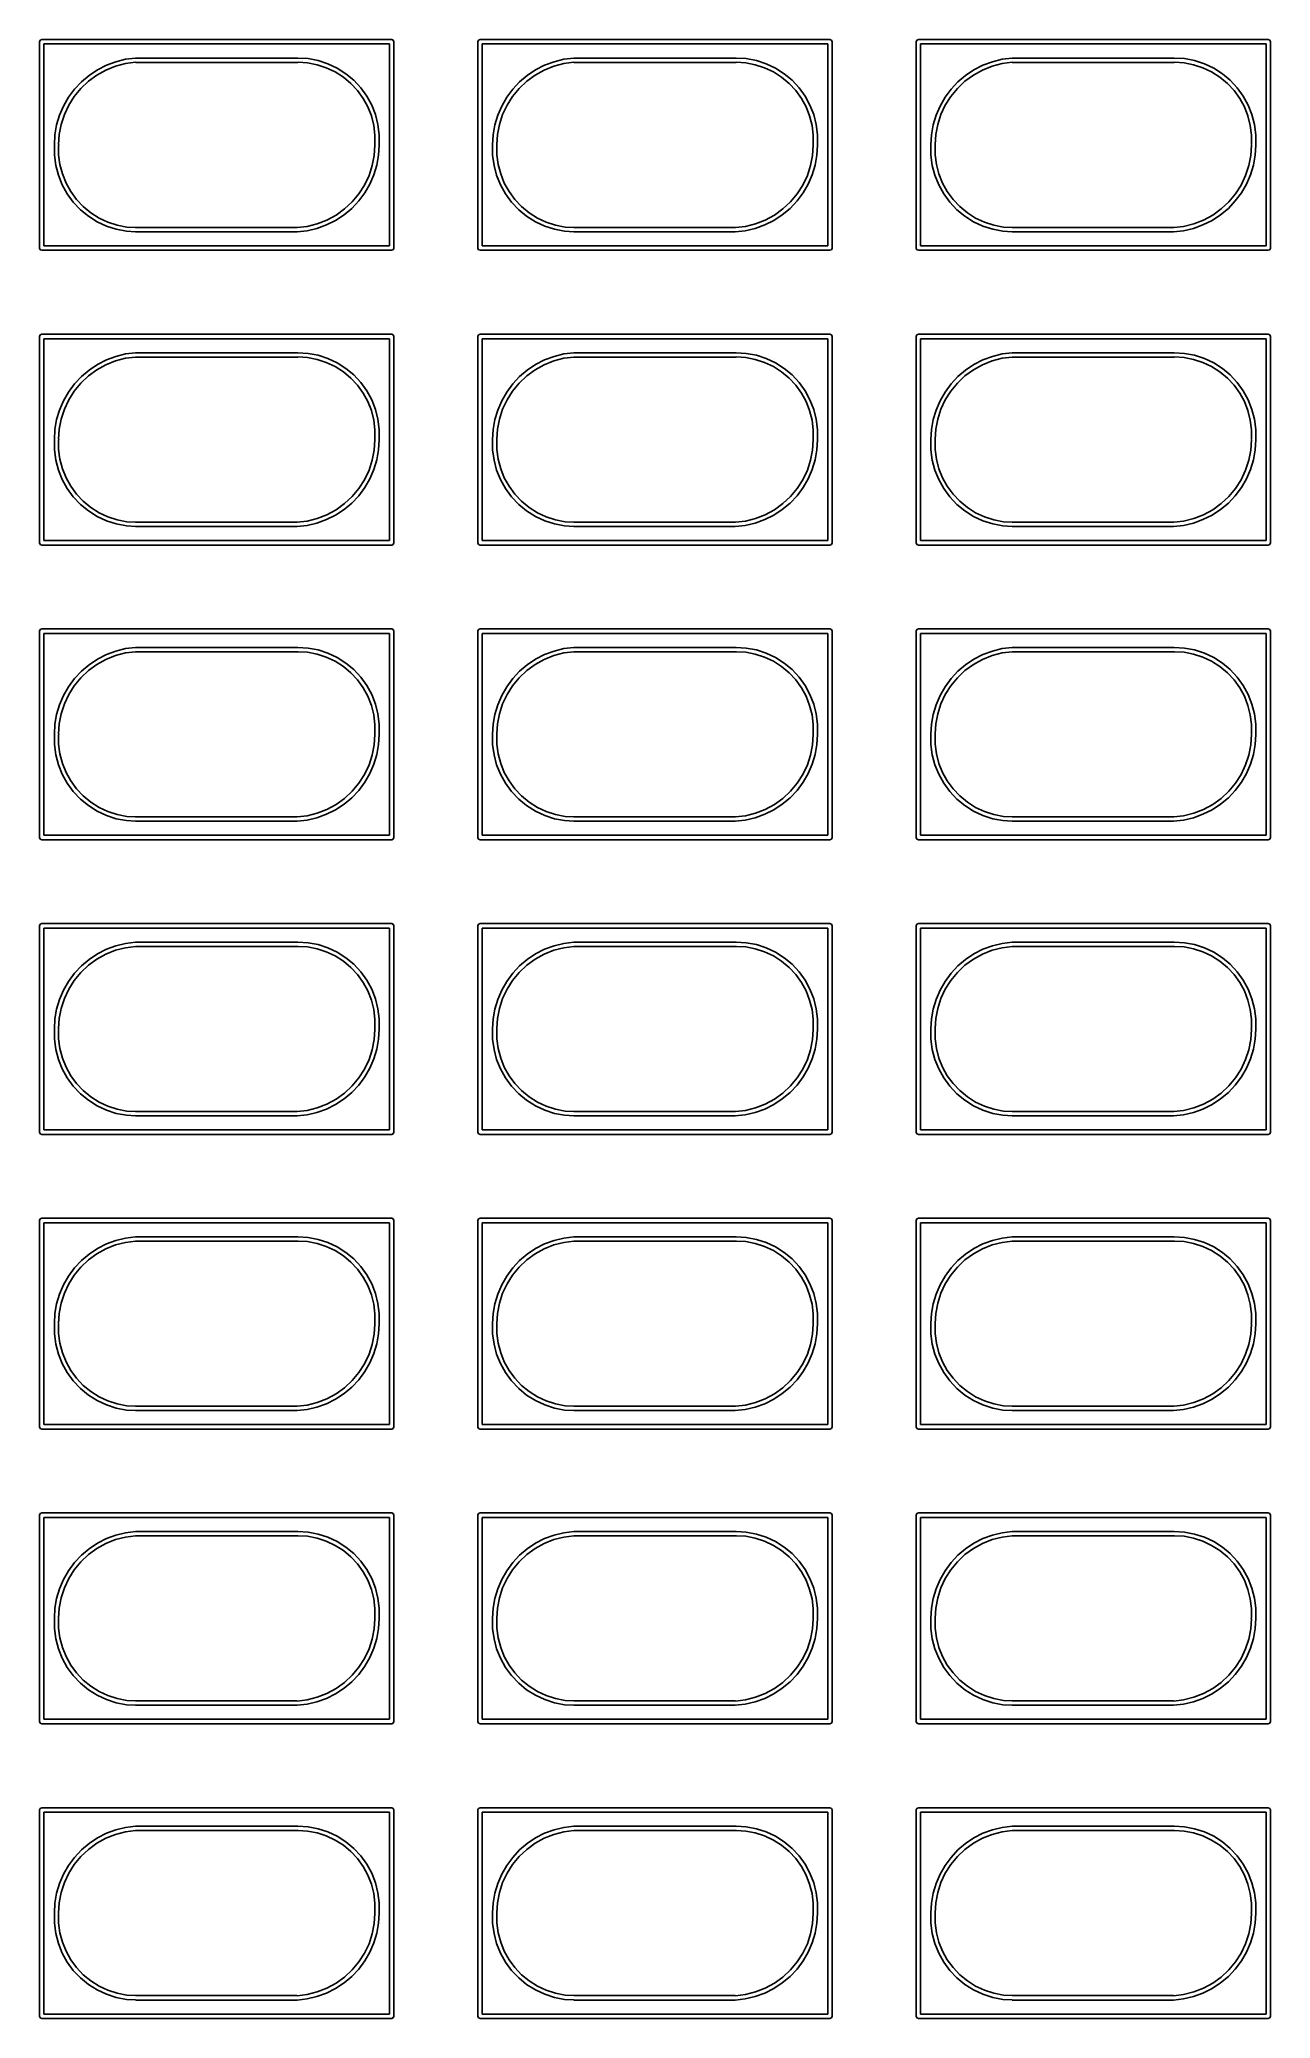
# Model space of a CAD drawing. Extents: x 138 to 171.4, y -122.9 to -69.1.
import ezdxf

# ---------------------------------------------------------------- set-up
doc = ezdxf.new("R2010")
doc.units = 0
doc.layers.add('BLACK', color=7, linetype='CONTINUOUS')

msp = doc.modelspace()

# ---------------------------------------------------------------- linework, layer by layer
at = {"layer": 'BLACK', "linetype": 'CONTINUOUS'}
for p, q in [((137.989, -69.1995), (138.007, -69.1571)), ((137.989, -74.8005), (137.989, -69.1995)), ((138.007, -69.1571), (138.049, -69.1395)), ((138.049, -69.1395), (147.55, -69.1395)), ((138.109, -69.2595), (138.109, -74.7405)), ((147.49, -69.2595), (138.109, -69.2595)), ((147.49, -74.7405), (147.49, -69.2595)), ((147.55, -69.1395), (147.593, -69.1571)), ((147.593, -69.1571), (147.611, -69.1995)), ((147.611, -69.1995), (147.611, -74.8005)), ((149.889, -69.1995), (149.907, -69.1571)), ((149.889, -74.8005), (149.889, -69.1995)), ((149.907, -69.1571), (149.95, -69.1395)), ((149.95, -69.1395), (159.451, -69.1395)), ((150.01, -69.2595), (150.01, -74.7405)), ((159.391, -69.2595), (150.01, -69.2595)), ((159.391, -74.7405), (159.391, -69.2595)), ((159.451, -69.1395), (159.493, -69.1571)), ((159.493, -69.1571), (159.51, -69.1995)), ((159.51, -69.1995), (159.51, -74.8005)), ((161.79, -69.1995), (161.807, -69.1571)), ((161.79, -74.8005), (161.79, -69.1995)), ((161.807, -69.1571), (161.85, -69.1395)), ((161.85, -69.1395), (171.35, -69.1395)), ((161.909, -69.2595), (161.909, -74.7405)), ((171.29, -69.2595), (161.909, -69.2595)), ((171.29, -74.7405), (171.29, -69.2595)), ((171.35, -69.1395), (171.393, -69.1571)), ((171.393, -69.1571), (171.41, -69.1995)), ((171.41, -69.1995), (171.41, -74.8005)), ((139.559, -69.9591), (139.803, -69.8348)), ((139.803, -69.8348), (140.059, -69.7394)), ((140.324, -69.7919), (140.052, -69.863)), ((140.059, -69.7394), (140.325, -69.6742)), ((140.593, -69.7569), (140.324, -69.7919)), ((140.325, -69.6742), (140.596, -69.6401)), ((140.6, -69.76), (140.593, -69.7569)), ((140.596, -69.6401), (140.596, -69.6401)), ((140.596, -69.6401), (140.598, -69.6408)), ((140.598, -69.6408), (140.6, -69.64)), ((140.6, -69.64), (145, -69.64)), ((145, -69.76), (140.6, -69.76)), ((145, -69.64), (145.278, -69.6576)), ((145.009, -69.7564), (145, -69.76)), ((145.264, -69.7725), (145.009, -69.7564)), ((145.523, -69.8222), (145.264, -69.7725)), ((145.278, -69.6576), (145.552, -69.71)), ((145.775, -69.9041), (145.523, -69.8222)), ((145.552, -69.71), (145.818, -69.7964)), ((145.818, -69.7964), (146.07, -69.9154)), ((151.459, -69.9591), (151.703, -69.8348)), ((151.703, -69.8348), (151.959, -69.7394)), ((152.224, -69.7919), (151.952, -69.863)), ((151.959, -69.7394), (152.225, -69.6742)), ((152.493, -69.7569), (152.224, -69.7919)), ((152.225, -69.6742), (152.496, -69.6401)), ((152.5, -69.76), (152.493, -69.7569)), ((152.496, -69.6401), (152.496, -69.6401)), ((152.496, -69.6401), (152.498, -69.6408)), ((152.498, -69.6408), (152.5, -69.64)), ((152.5, -69.64), (156.9, -69.64)), ((156.9, -69.76), (152.5, -69.76)), ((156.9, -69.64), (157.178, -69.6576)), ((156.909, -69.7564), (156.9, -69.76)), ((157.164, -69.7725), (156.909, -69.7564)), ((157.423, -69.8222), (157.164, -69.7725)), ((157.178, -69.6576), (157.452, -69.71)), ((157.675, -69.9041), (157.423, -69.8222)), ((157.452, -69.71), (157.718, -69.7964)), ((157.718, -69.7964), (157.97, -69.9154)), ((163.359, -69.9591), (163.603, -69.8348)), ((163.603, -69.8348), (163.859, -69.7394)), ((164.124, -69.7919), (163.852, -69.863)), ((163.859, -69.7394), (164.125, -69.6742)), ((164.393, -69.7569), (164.124, -69.7919)), ((164.125, -69.6742), (164.396, -69.6401)), ((164.4, -69.76), (164.393, -69.7569)), ((164.396, -69.6401), (164.396, -69.6401)), ((164.396, -69.6401), (164.398, -69.6408)), ((164.398, -69.6408), (164.4, -69.64)), ((164.4, -69.64), (168.8, -69.64)), ((168.8, -69.76), (164.4, -69.76)), ((168.8, -69.64), (169.078, -69.6576)), ((168.809, -69.7564), (168.8, -69.76)), ((169.064, -69.7725), (168.809, -69.7564)), ((169.323, -69.8222), (169.064, -69.7725)), ((169.078, -69.6576), (169.352, -69.71)), ((169.575, -69.9041), (169.323, -69.8222)), ((169.352, -69.71), (169.618, -69.7964)), ((169.618, -69.7964), (169.87, -69.9154)), ((138.937, -70.4872), (139.123, -70.2875)), ((139.316, -70.2702), (139.111, -70.4636)), ((139.123, -70.2875), (139.332, -70.1107)), ((139.544, -70.1041), (139.316, -70.2702)), ((139.332, -70.1107), (139.559, -69.9591)), ((139.79, -69.9676), (139.544, -70.1041)), ((140.052, -69.863), (139.79, -69.9676)), ((146.014, -70.0169), (145.775, -69.9041)), ((146.237, -70.1589), (146.014, -70.0169)), ((146.07, -69.9154), (146.305, -70.0653)), ((146.44, -70.3278), (146.237, -70.1589)), ((146.305, -70.0653), (146.52, -70.2435)), ((146.621, -70.5209), (146.44, -70.3278)), ((146.52, -70.2435), (146.71, -70.4472)), ((150.837, -70.4872), (151.023, -70.2875)), ((151.216, -70.2702), (151.011, -70.4636)), ((151.023, -70.2875), (151.232, -70.1107)), ((151.444, -70.1041), (151.216, -70.2702)), ((151.232, -70.1107), (151.459, -69.9591)), ((151.69, -69.9676), (151.444, -70.1041)), ((151.952, -69.863), (151.69, -69.9676)), ((157.914, -70.0169), (157.675, -69.9041)), ((158.137, -70.1589), (157.914, -70.0169)), ((157.97, -69.9154), (158.205, -70.0653)), ((158.34, -70.3278), (158.137, -70.1589)), ((158.205, -70.0653), (158.42, -70.2435)), ((158.521, -70.5209), (158.34, -70.3278)), ((158.42, -70.2435), (158.61, -70.4472)), ((162.737, -70.4872), (162.923, -70.2875)), ((163.116, -70.2702), (162.911, -70.4636)), ((162.923, -70.2875), (163.132, -70.1107)), ((163.344, -70.1041), (163.116, -70.2702)), ((163.132, -70.1107), (163.359, -69.9591)), ((163.59, -69.9676), (163.344, -70.1041)), ((163.852, -69.863), (163.59, -69.9676)), ((169.814, -70.0169), (169.575, -69.9041)), ((170.037, -70.1589), (169.814, -70.0169)), ((169.87, -69.9154), (170.105, -70.0653)), ((170.24, -70.3278), (170.037, -70.1589)), ((170.105, -70.0653), (170.32, -70.2435)), ((170.421, -70.5209), (170.24, -70.3278)), ((170.32, -70.2435), (170.51, -70.4472)), ((138.638, -70.9443), (138.774, -70.7071)), ((138.774, -70.7071), (138.937, -70.4872)), ((138.932, -70.681), (138.782, -70.9191)), ((139.111, -70.4636), (138.932, -70.681)), ((146.776, -70.7351), (146.621, -70.5209)), ((146.71, -70.4472), (146.874, -70.6733)), ((146.902, -70.9671), (146.776, -70.7351)), ((146.874, -70.6733), (147.007, -70.9181)), ((150.538, -70.9443), (150.674, -70.7071)), ((150.674, -70.7071), (150.837, -70.4872)), ((150.832, -70.681), (150.682, -70.9191)), ((151.011, -70.4636), (150.832, -70.681)), ((158.676, -70.7351), (158.521, -70.5209)), ((158.61, -70.4472), (158.774, -70.6733)), ((158.802, -70.9671), (158.676, -70.7351)), ((158.774, -70.6733), (158.907, -70.9181)), ((162.438, -70.9443), (162.574, -70.7071)), ((162.574, -70.7071), (162.737, -70.4872)), ((162.732, -70.681), (162.582, -70.9191)), ((162.911, -70.4636), (162.732, -70.681)), ((170.576, -70.7351), (170.421, -70.5209)), ((170.51, -70.4472), (170.674, -70.6733)), ((170.702, -70.9671), (170.576, -70.7351)), ((170.674, -70.6733), (170.807, -70.9181)), ((138.453, -71.4577), (138.53, -71.1957)), ((138.575, -71.4421), (138.523, -71.7189)), ((138.53, -71.1957), (138.638, -70.9443)), ((138.662, -71.1741), (138.575, -71.4421)), ((138.782, -70.9191), (138.662, -71.1741)), ((146.999, -71.2132), (146.902, -70.9671)), ((147.064, -71.4695), (146.999, -71.2132)), ((147.007, -70.9181), (147.109, -71.1778)), ((147.109, -71.1778), (147.178, -71.4482)), ((147.178, -71.4482), (147.212, -71.7251)), ((150.353, -71.4577), (150.43, -71.1957)), ((150.475, -71.4421), (150.423, -71.7189)), ((150.43, -71.1957), (150.538, -70.9443)), ((150.562, -71.1741), (150.475, -71.4421)), ((150.682, -70.9191), (150.562, -71.1741)), ((158.899, -71.2132), (158.802, -70.9671)), ((158.964, -71.4695), (158.899, -71.2132)), ((158.907, -70.9181), (159.009, -71.1778)), ((159.009, -71.1778), (159.078, -71.4482)), ((159.078, -71.4482), (159.112, -71.7251)), ((162.253, -71.4577), (162.33, -71.1957)), ((162.375, -71.4421), (162.323, -71.7189)), ((162.33, -71.1957), (162.438, -70.9443)), ((162.462, -71.1741), (162.375, -71.4421)), ((162.582, -70.9191), (162.462, -71.1741)), ((170.799, -71.2132), (170.702, -70.9671)), ((170.864, -71.4695), (170.799, -71.2132)), ((170.807, -70.9181), (170.909, -71.1778)), ((170.909, -71.1778), (170.978, -71.4482)), ((170.978, -71.4482), (171.012, -71.7251)), ((138.39, -71.9964), (138.405, -71.727)), ((138.405, -71.727), (138.453, -71.4577)), ((138.523, -71.7189), (138.506, -71.9907)), ((147.096, -71.7319), (147.064, -71.4695)), ((147.095, -71.9875), (147.096, -71.7319)), ((147.212, -71.7251), (147.21, -71.9998)), ((150.29, -71.9964), (150.305, -71.727)), ((150.305, -71.727), (150.353, -71.4577)), ((150.423, -71.7189), (150.406, -71.9907)), ((158.996, -71.7319), (158.964, -71.4695)), ((158.995, -71.9875), (158.996, -71.7319)), ((159.112, -71.7251), (159.11, -71.9998)), ((162.19, -71.9964), (162.205, -71.727)), ((162.205, -71.727), (162.253, -71.4577)), ((162.323, -71.7189), (162.306, -71.9907)), ((170.896, -71.7319), (170.864, -71.4695)), ((170.895, -71.9875), (170.896, -71.7319)), ((171.012, -71.7251), (171.01, -71.9998)), ((138.389, -72), (138.39, -71.9984)), ((138.39, -72.0002), (138.389, -72)), ((138.39, -71.9967), (138.39, -71.9964)), ((138.39, -71.9984), (138.39, -71.9967)), ((138.39, -71.9967), (138.39, -71.9967)), ((138.391, -72.2766), (138.39, -72.0002)), ((138.428, -72.554), (138.391, -72.2766)), ((138.509, -72.0033), (138.505, -72.0119)), ((138.505, -72.0119), (138.507, -72.2685)), ((138.506, -71.9907), (138.51, -72)), ((138.507, -72.2685), (138.542, -72.5317)), ((138.51, -72), (138.509, -72.0017)), ((138.509, -72.0017), (138.509, -72.0033)), ((147.024, -72.5616), (147.077, -72.2831)), ((147.077, -72.2831), (147.094, -72.0093)), ((147.09, -72), (147.091, -71.998)), ((147.094, -72.0093), (147.09, -72)), ((147.091, -71.996), (147.095, -71.9875)), ((147.091, -71.998), (147.091, -71.996)), ((147.194, -72.2748), (147.147, -72.5459)), ((147.21, -72.0043), (147.194, -72.2748)), ((147.21, -71.9998), (147.21, -72)), ((147.21, -72), (147.21, -72.0014)), ((147.21, -72.0014), (147.21, -72.004)), ((147.21, -72.004), (147.21, -72.004)), ((147.21, -72.004), (147.21, -72.0043)), ((150.29, -71.9967), (150.29, -71.9964)), ((150.29, -71.9984), (150.29, -71.9967)), ((150.29, -71.9967), (150.29, -71.9967)), ((150.29, -72), (150.29, -71.9984)), ((150.29, -72.0002), (150.29, -72)), ((150.291, -72.2766), (150.29, -72.0002)), ((150.328, -72.554), (150.291, -72.2766)), ((150.409, -72.0033), (150.405, -72.0119)), ((150.405, -72.0119), (150.407, -72.2685)), ((150.406, -71.9907), (150.409, -72)), ((150.407, -72.2685), (150.442, -72.5317)), ((150.409, -72), (150.409, -72.0017)), ((150.409, -72.0017), (150.409, -72.0033)), ((158.924, -72.5616), (158.977, -72.2831)), ((158.977, -72.2831), (158.994, -72.0093)), ((158.99, -72), (158.991, -71.998)), ((158.994, -72.0093), (158.99, -72)), ((158.991, -71.996), (158.995, -71.9875)), ((158.991, -71.998), (158.991, -71.996)), ((159.094, -72.2748), (159.047, -72.5459)), ((159.11, -72.0043), (159.094, -72.2748)), ((159.11, -71.9998), (159.111, -72)), ((159.111, -72), (159.11, -72.0014)), ((159.11, -72.0014), (159.11, -72.004)), ((159.11, -72.004), (159.11, -72.004)), ((159.11, -72.004), (159.11, -72.0043)), ((162.189, -72), (162.19, -71.9984)), ((162.19, -72.0002), (162.189, -72)), ((162.19, -71.9967), (162.19, -71.9964)), ((162.19, -71.9984), (162.19, -71.9967)), ((162.19, -71.9967), (162.19, -71.9967)), ((162.191, -72.2766), (162.19, -72.0002)), ((162.228, -72.554), (162.191, -72.2766)), ((162.309, -72.0033), (162.305, -72.0119)), ((162.305, -72.0119), (162.307, -72.2685)), ((162.306, -71.9907), (162.309, -72)), ((162.307, -72.2685), (162.342, -72.5317)), ((162.309, -72), (162.309, -72.0017)), ((162.309, -72.0017), (162.309, -72.0033)), ((170.824, -72.5616), (170.877, -72.2831)), ((170.877, -72.2831), (170.894, -72.0093)), ((170.891, -71.996), (170.895, -71.9875)), ((170.891, -71.998), (170.891, -71.996)), ((170.891, -72), (170.891, -71.998)), ((170.894, -72.0093), (170.891, -72)), ((170.994, -72.2748), (170.947, -72.5459)), ((171.01, -72.0043), (170.994, -72.2748)), ((171.01, -71.9998), (171.01, -72)), ((171.01, -72), (171.01, -72.0014)), ((171.01, -72.0014), (171.01, -72.004)), ((171.01, -72.004), (171.01, -72.004)), ((171.01, -72.004), (171.01, -72.0043)), ((138.499, -72.8248), (138.428, -72.554)), ((138.604, -73.0845), (138.499, -72.8248)), ((138.542, -72.5317), (138.609, -72.7884)), ((138.609, -72.7884), (138.708, -73.0347)), ((138.708, -73.0347), (138.837, -73.2667)), ((146.814, -73.0876), (146.936, -72.8313)), ((146.936, -72.8313), (147.024, -72.5616)), ((147.068, -72.8096), (146.958, -73.0624)), ((147.147, -72.5459), (147.068, -72.8096)), ((150.399, -72.8248), (150.328, -72.554)), ((150.504, -73.0845), (150.399, -72.8248)), ((150.442, -72.5317), (150.509, -72.7884)), ((150.509, -72.7884), (150.608, -73.0347)), ((150.608, -73.0347), (150.737, -73.2667)), ((158.714, -73.0876), (158.836, -72.8313)), ((158.836, -72.8313), (158.924, -72.5616)), ((158.968, -72.8096), (158.858, -73.0624)), ((159.047, -72.5459), (158.968, -72.8096)), ((162.299, -72.8248), (162.228, -72.554)), ((162.404, -73.0845), (162.299, -72.8248)), ((162.342, -72.5317), (162.409, -72.7884)), ((162.409, -72.7884), (162.508, -73.0347)), ((162.508, -73.0347), (162.637, -73.2667)), ((170.614, -73.0876), (170.736, -72.8313)), ((170.736, -72.8313), (170.824, -72.5616)), ((170.868, -72.8096), (170.758, -73.0624)), ((170.947, -72.5459), (170.868, -72.8096)), ((138.74, -73.3291), (138.604, -73.0845)), ((138.905, -73.5549), (138.74, -73.3291)), ((138.837, -73.2667), (138.994, -73.4808)), ((139.098, -73.7583), (138.905, -73.5549)), ((138.994, -73.4808), (139.177, -73.6736)), ((146.273, -73.738), (146.48, -73.5447)), ((146.656, -73.5213), (146.467, -73.7213)), ((146.48, -73.5447), (146.662, -73.3267)), ((146.82, -73.3007), (146.656, -73.5213)), ((146.662, -73.3267), (146.814, -73.0876)), ((146.958, -73.0624), (146.82, -73.3007)), ((150.64, -73.3291), (150.504, -73.0845)), ((150.805, -73.5549), (150.64, -73.3291)), ((150.737, -73.2667), (150.894, -73.4808)), ((150.998, -73.7583), (150.805, -73.5549)), ((150.894, -73.4808), (151.077, -73.6736)), ((158.173, -73.738), (158.38, -73.5447)), ((158.556, -73.5213), (158.367, -73.7213)), ((158.38, -73.5447), (158.562, -73.3267)), ((158.72, -73.3007), (158.556, -73.5213)), ((158.562, -73.3267), (158.714, -73.0876)), ((158.858, -73.0624), (158.72, -73.3007)), ((162.54, -73.3291), (162.404, -73.0845)), ((162.705, -73.5549), (162.54, -73.3291)), ((162.637, -73.2667), (162.794, -73.4808)), ((162.898, -73.7583), (162.705, -73.5549)), ((162.794, -73.4808), (162.977, -73.6736)), ((170.073, -73.738), (170.28, -73.5447)), ((170.456, -73.5213), (170.267, -73.7213)), ((170.28, -73.5447), (170.462, -73.3267)), ((170.62, -73.3007), (170.456, -73.5213)), ((170.462, -73.3267), (170.614, -73.0876)), ((170.758, -73.0624), (170.62, -73.3007)), ((139.314, -73.9361), (139.098, -73.7583)), ((139.177, -73.6736), (139.382, -73.8422)), ((139.551, -74.0855), (139.314, -73.9361)), ((139.382, -73.8422), (139.606, -73.9839)), ((139.804, -74.2042), (139.551, -74.0855)), ((139.606, -73.9839), (139.847, -74.0964)), ((139.847, -74.0964), (140.099, -74.1781)), ((145.529, -74.1421), (145.793, -74.0391)), ((146.025, -74.0489), (145.779, -74.172)), ((145.793, -74.0391), (146.042, -73.9037)), ((146.256, -73.898), (146.025, -74.0489)), ((146.042, -73.9037), (146.273, -73.738)), ((146.467, -73.7213), (146.256, -73.898)), ((151.214, -73.9361), (150.998, -73.7583)), ((151.077, -73.6736), (151.282, -73.8422)), ((151.451, -74.0855), (151.214, -73.9361)), ((151.282, -73.8422), (151.506, -73.9839)), ((151.704, -74.2042), (151.451, -74.0855)), ((151.506, -73.9839), (151.747, -74.0964)), ((151.747, -74.0964), (151.999, -74.1781)), ((157.429, -74.1421), (157.693, -74.0391)), ((157.925, -74.0489), (157.679, -74.172)), ((157.693, -74.0391), (157.942, -73.9037)), ((158.156, -73.898), (157.925, -74.0489)), ((157.942, -73.9037), (158.173, -73.738)), ((158.367, -73.7213), (158.156, -73.898)), ((163.114, -73.9361), (162.898, -73.7583)), ((162.977, -73.6736), (163.182, -73.8422)), ((163.351, -74.0855), (163.114, -73.9361)), ((163.182, -73.8422), (163.406, -73.9839)), ((163.604, -74.2042), (163.351, -74.0855)), ((163.406, -73.9839), (163.647, -74.0964)), ((163.647, -74.0964), (163.899, -74.1781)), ((169.329, -74.1421), (169.593, -74.0391)), ((169.825, -74.0489), (169.579, -74.172)), ((169.593, -74.0391), (169.842, -73.9037)), ((170.056, -73.898), (169.825, -74.0489)), ((169.842, -73.9037), (170.073, -73.738)), ((170.267, -73.7213), (170.056, -73.898)), ((140.07, -74.2903), (139.804, -74.2042)), ((140.345, -74.3425), (140.07, -74.2903)), ((140.099, -74.1781), (140.36, -74.2276)), ((140.596, -74.3582), (140.345, -74.3425)), ((140.36, -74.2276), (140.594, -74.2423)), ((140.594, -74.2423), (140.6, -74.24)), ((140.6, -74.36), (140.596, -74.3582)), ((140.6, -74.24), (144.975, -74.24)), ((144.975, -74.36), (140.6, -74.36)), ((144.975, -74.24), (144.983, -74.2432)), ((144.977, -74.3593), (144.975, -74.36)), ((144.979, -74.3599), (144.977, -74.3593)), ((145.252, -74.3286), (144.979, -74.3599)), ((144.979, -74.3599), (144.979, -74.3599)), ((144.983, -74.2432), (145.254, -74.2109)), ((145.52, -74.2657), (145.252, -74.3286)), ((145.254, -74.2109), (145.529, -74.1421)), ((145.779, -74.172), (145.52, -74.2657)), ((151.97, -74.2903), (151.704, -74.2042)), ((152.245, -74.3425), (151.97, -74.2903)), ((151.999, -74.1781), (152.26, -74.2276)), ((152.496, -74.3582), (152.245, -74.3425)), ((152.26, -74.2276), (152.494, -74.2423)), ((152.494, -74.2423), (152.5, -74.24)), ((152.5, -74.36), (152.496, -74.3582)), ((152.5, -74.24), (156.875, -74.24)), ((156.875, -74.36), (152.5, -74.36)), ((156.875, -74.24), (156.883, -74.2432)), ((156.877, -74.3593), (156.875, -74.36)), ((156.879, -74.3599), (156.877, -74.3593)), ((157.152, -74.3286), (156.879, -74.3599)), ((156.879, -74.3599), (156.879, -74.3599)), ((156.883, -74.2432), (157.154, -74.2109)), ((157.42, -74.2657), (157.152, -74.3286)), ((157.154, -74.2109), (157.429, -74.1421)), ((157.679, -74.172), (157.42, -74.2657)), ((163.87, -74.2903), (163.604, -74.2042)), ((164.145, -74.3425), (163.87, -74.2903)), ((163.899, -74.1781), (164.16, -74.2276)), ((164.396, -74.3582), (164.145, -74.3425)), ((164.16, -74.2276), (164.394, -74.2423)), ((164.394, -74.2423), (164.4, -74.24)), ((164.4, -74.36), (164.396, -74.3582)), ((164.4, -74.24), (168.775, -74.24)), ((168.775, -74.36), (164.4, -74.36)), ((168.775, -74.24), (168.783, -74.2432)), ((168.777, -74.3593), (168.775, -74.36)), ((168.779, -74.3599), (168.777, -74.3593)), ((169.052, -74.3286), (168.779, -74.3599)), ((168.779, -74.3599), (168.779, -74.3599)), ((168.783, -74.2432), (169.054, -74.2109)), ((169.32, -74.2657), (169.052, -74.3286)), ((169.054, -74.2109), (169.329, -74.1421)), ((169.579, -74.172), (169.32, -74.2657)), ((138.007, -74.8429), (137.989, -74.8005)), ((138.049, -74.8605), (138.007, -74.8429)), ((147.55, -74.8605), (138.049, -74.8605)), ((138.109, -74.7405), (147.49, -74.7405)), ((147.593, -74.8429), (147.55, -74.8605)), ((147.611, -74.8005), (147.593, -74.8429)), ((149.907, -74.8429), (149.889, -74.8005)), ((149.95, -74.8605), (149.907, -74.8429)), ((159.451, -74.8605), (149.95, -74.8605)), ((150.01, -74.7405), (159.391, -74.7405)), ((159.493, -74.8429), (159.451, -74.8605)), ((159.51, -74.8005), (159.493, -74.8429)), ((161.807, -74.8429), (161.79, -74.8005)), ((161.85, -74.8605), (161.807, -74.8429)), ((171.35, -74.8605), (161.85, -74.8605)), ((161.909, -74.7405), (171.29, -74.7405)), ((171.393, -74.8429), (171.35, -74.8605)), ((171.41, -74.8005), (171.393, -74.8429)), ((137.989, -77.1995), (138.007, -77.1571)), ((137.989, -82.8005), (137.989, -77.1995)), ((138.007, -77.1571), (138.049, -77.1395)), ((138.049, -77.1395), (147.55, -77.1395)), ((138.109, -77.2595), (138.109, -82.7405)), ((147.49, -77.2595), (138.109, -77.2595)), ((147.49, -82.7405), (147.49, -77.2595)), ((147.55, -77.1395), (147.593, -77.1571)), ((147.593, -77.1571), (147.611, -77.1995)), ((147.611, -77.1995), (147.611, -82.8005)), ((149.889, -77.1995), (149.907, -77.1571)), ((149.889, -82.8005), (149.889, -77.1995)), ((149.907, -77.1571), (149.95, -77.1395)), ((149.95, -77.1395), (159.451, -77.1395)), ((150.01, -77.2595), (150.01, -82.7405)), ((159.391, -77.2595), (150.01, -77.2595)), ((159.391, -82.7405), (159.391, -77.2595)), ((159.451, -77.1395), (159.493, -77.1571)), ((159.493, -77.1571), (159.51, -77.1995)), ((159.51, -77.1995), (159.51, -82.8005)), ((161.79, -77.1995), (161.807, -77.1571)), ((161.79, -82.8005), (161.79, -77.1995)), ((161.807, -77.1571), (161.85, -77.1395)), ((161.85, -77.1395), (171.35, -77.1395)), ((161.909, -77.2595), (161.909, -82.7405)), ((171.29, -77.2595), (161.909, -77.2595)), ((171.29, -82.7405), (171.29, -77.2595)), ((171.35, -77.1395), (171.393, -77.1571)), ((171.393, -77.1571), (171.41, -77.1995)), ((171.41, -77.1995), (171.41, -82.8005)), ((139.559, -77.9591), (139.803, -77.8348)), ((140.052, -77.863), (139.79, -77.9676)), ((139.803, -77.8348), (140.059, -77.7394)), ((140.324, -77.7919), (140.052, -77.863)), ((140.059, -77.7394), (140.325, -77.6742)), ((140.593, -77.7569), (140.324, -77.7919)), ((140.325, -77.6742), (140.596, -77.6401)), ((140.6, -77.76), (140.593, -77.7569)), ((140.596, -77.6401), (140.596, -77.6401)), ((140.596, -77.6401), (140.598, -77.6408)), ((140.598, -77.6408), (140.6, -77.64)), ((140.6, -77.64), (145, -77.64)), ((145, -77.76), (140.6, -77.76)), ((145, -77.64), (145.278, -77.6576)), ((145.009, -77.7564), (145, -77.76)), ((145.264, -77.7725), (145.009, -77.7564)), ((145.523, -77.8222), (145.264, -77.7725)), ((145.278, -77.6576), (145.552, -77.71)), ((145.775, -77.9041), (145.523, -77.8222)), ((145.552, -77.71), (145.818, -77.7964)), ((145.818, -77.7964), (146.07, -77.9154)), ((151.459, -77.9591), (151.703, -77.8348)), ((151.952, -77.863), (151.69, -77.9676)), ((151.703, -77.8348), (151.959, -77.7394)), ((152.224, -77.7919), (151.952, -77.863)), ((151.959, -77.7394), (152.225, -77.6742)), ((152.493, -77.7569), (152.224, -77.7919)), ((152.225, -77.6742), (152.496, -77.6401)), ((152.5, -77.76), (152.493, -77.7569)), ((152.496, -77.6401), (152.496, -77.6401)), ((152.496, -77.6401), (152.498, -77.6408)), ((152.498, -77.6408), (152.5, -77.64)), ((152.5, -77.64), (156.9, -77.64)), ((156.9, -77.76), (152.5, -77.76)), ((156.9, -77.64), (157.178, -77.6576)), ((156.909, -77.7564), (156.9, -77.76)), ((157.164, -77.7725), (156.909, -77.7564)), ((157.423, -77.8222), (157.164, -77.7725)), ((157.178, -77.6576), (157.452, -77.71)), ((157.675, -77.9041), (157.423, -77.8222)), ((157.452, -77.71), (157.718, -77.7964)), ((157.718, -77.7964), (157.97, -77.9154)), ((163.359, -77.9591), (163.603, -77.8348)), ((163.852, -77.863), (163.59, -77.9676)), ((163.603, -77.8348), (163.859, -77.7394)), ((164.124, -77.7919), (163.852, -77.863)), ((163.859, -77.7394), (164.125, -77.6742)), ((164.393, -77.7569), (164.124, -77.7919)), ((164.125, -77.6742), (164.396, -77.6401)), ((164.4, -77.76), (164.393, -77.7569)), ((164.396, -77.6401), (164.396, -77.6401)), ((164.396, -77.6401), (164.398, -77.6408)), ((164.398, -77.6408), (164.4, -77.64)), ((164.4, -77.64), (168.8, -77.64)), ((168.8, -77.76), (164.4, -77.76)), ((168.8, -77.64), (169.078, -77.6576)), ((168.809, -77.7564), (168.8, -77.76)), ((169.064, -77.7725), (168.809, -77.7564)), ((169.323, -77.8222), (169.064, -77.7725)), ((169.078, -77.6576), (169.352, -77.71)), ((169.575, -77.9041), (169.323, -77.8222)), ((169.352, -77.71), (169.618, -77.7964)), ((169.618, -77.7964), (169.87, -77.9154)), ((138.937, -78.4872), (139.123, -78.2875)), ((139.316, -78.2702), (139.111, -78.4636)), ((139.123, -78.2875), (139.332, -78.1107)), ((139.544, -78.1041), (139.316, -78.2702)), ((139.332, -78.1107), (139.559, -77.9591)), ((139.79, -77.9676), (139.544, -78.1041)), ((146.014, -78.0169), (145.775, -77.9041)), ((146.237, -78.1589), (146.014, -78.0169)), ((146.07, -77.9154), (146.305, -78.0653)), ((146.44, -78.3278), (146.237, -78.1589)), ((146.305, -78.0653), (146.52, -78.2435)), ((146.621, -78.5209), (146.44, -78.3278)), ((146.52, -78.2435), (146.71, -78.4472)), ((150.837, -78.4872), (151.023, -78.2875)), ((151.216, -78.2702), (151.011, -78.4636)), ((151.023, -78.2875), (151.232, -78.1107)), ((151.444, -78.1041), (151.216, -78.2702)), ((151.232, -78.1107), (151.459, -77.9591)), ((151.69, -77.9676), (151.444, -78.1041)), ((157.914, -78.0169), (157.675, -77.9041)), ((158.137, -78.1589), (157.914, -78.0169)), ((157.97, -77.9154), (158.205, -78.0653)), ((158.34, -78.3278), (158.137, -78.1589)), ((158.205, -78.0653), (158.42, -78.2435)), ((158.521, -78.5209), (158.34, -78.3278)), ((158.42, -78.2435), (158.61, -78.4472)), ((162.737, -78.4872), (162.923, -78.2875)), ((163.116, -78.2702), (162.911, -78.4636)), ((162.923, -78.2875), (163.132, -78.1107)), ((163.344, -78.1041), (163.116, -78.2702)), ((163.132, -78.1107), (163.359, -77.9591)), ((163.59, -77.9676), (163.344, -78.1041)), ((169.814, -78.0169), (169.575, -77.9041)), ((170.037, -78.1589), (169.814, -78.0169)), ((169.87, -77.9154), (170.105, -78.0653)), ((170.24, -78.3278), (170.037, -78.1589)), ((170.105, -78.0653), (170.32, -78.2435)), ((170.421, -78.5209), (170.24, -78.3278)), ((170.32, -78.2435), (170.51, -78.4472)), ((138.53, -79.1957), (138.638, -78.9443)), ((138.638, -78.9443), (138.774, -78.7071)), ((138.782, -78.9191), (138.662, -79.1741)), ((138.774, -78.7071), (138.937, -78.4872)), ((138.932, -78.681), (138.782, -78.9191)), ((139.111, -78.4636), (138.932, -78.681)), ((146.776, -78.7351), (146.621, -78.5209)), ((146.71, -78.4472), (146.874, -78.6733)), ((146.902, -78.9671), (146.776, -78.7351)), ((146.874, -78.6733), (147.007, -78.9181)), ((146.999, -79.2132), (146.902, -78.9671)), ((147.007, -78.9181), (147.109, -79.1778)), ((150.43, -79.1957), (150.538, -78.9443)), ((150.538, -78.9443), (150.674, -78.7071)), ((150.682, -78.9191), (150.562, -79.1741)), ((150.674, -78.7071), (150.837, -78.4872)), ((150.832, -78.681), (150.682, -78.9191)), ((151.011, -78.4636), (150.832, -78.681)), ((158.676, -78.7351), (158.521, -78.5209)), ((158.61, -78.4472), (158.774, -78.6733)), ((158.802, -78.9671), (158.676, -78.7351)), ((158.774, -78.6733), (158.907, -78.9181)), ((158.899, -79.2132), (158.802, -78.9671)), ((158.907, -78.9181), (159.009, -79.1778)), ((162.33, -79.1957), (162.438, -78.9443)), ((162.438, -78.9443), (162.574, -78.7071)), ((162.582, -78.9191), (162.462, -79.1741)), ((162.574, -78.7071), (162.737, -78.4872)), ((162.732, -78.681), (162.582, -78.9191)), ((162.911, -78.4636), (162.732, -78.681)), ((170.576, -78.7351), (170.421, -78.5209)), ((170.51, -78.4472), (170.674, -78.6733)), ((170.702, -78.9671), (170.576, -78.7351)), ((170.674, -78.6733), (170.807, -78.9181)), ((170.799, -79.2132), (170.702, -78.9671)), ((170.807, -78.9181), (170.909, -79.1778)), ((138.405, -79.727), (138.453, -79.4577)), ((138.453, -79.4577), (138.53, -79.1957)), ((138.575, -79.4421), (138.523, -79.7189)), ((138.662, -79.1741), (138.575, -79.4421)), ((147.064, -79.4695), (146.999, -79.2132)), ((147.096, -79.7319), (147.064, -79.4695)), ((147.109, -79.1778), (147.178, -79.4482)), ((147.178, -79.4482), (147.212, -79.7251)), ((150.305, -79.727), (150.353, -79.4577)), ((150.353, -79.4577), (150.43, -79.1957)), ((150.475, -79.4421), (150.423, -79.7189)), ((150.562, -79.1741), (150.475, -79.4421)), ((158.964, -79.4695), (158.899, -79.2132)), ((158.996, -79.7319), (158.964, -79.4695)), ((159.009, -79.1778), (159.078, -79.4482)), ((159.078, -79.4482), (159.112, -79.7251)), ((162.205, -79.727), (162.253, -79.4577)), ((162.253, -79.4577), (162.33, -79.1957)), ((162.375, -79.4421), (162.323, -79.7189)), ((162.462, -79.1741), (162.375, -79.4421)), ((170.864, -79.4695), (170.799, -79.2132)), ((170.896, -79.7319), (170.864, -79.4695)), ((170.909, -79.1778), (170.978, -79.4482)), ((170.978, -79.4482), (171.012, -79.7251)), ((138.389, -80), (138.39, -79.9984)), ((138.39, -80.0002), (138.389, -80)), ((138.39, -79.9964), (138.405, -79.727)), ((138.39, -79.9967), (138.39, -79.9964)), ((138.39, -79.9984), (138.39, -79.9967)), ((138.39, -79.9967), (138.39, -79.9967)), ((138.391, -80.2766), (138.39, -80.0002)), ((138.509, -80.0033), (138.505, -80.0119)), ((138.505, -80.0119), (138.507, -80.2685)), ((138.523, -79.7189), (138.506, -79.9907)), ((138.506, -79.9907), (138.51, -80)), ((138.51, -80), (138.509, -80.0017)), ((138.509, -80.0017), (138.509, -80.0033)), ((147.077, -80.2831), (147.094, -80.0093)), ((147.09, -80), (147.091, -79.998)), ((147.094, -80.0093), (147.09, -80)), ((147.091, -79.996), (147.095, -79.9875)), ((147.091, -79.998), (147.091, -79.996)), ((147.095, -79.9875), (147.096, -79.7319)), ((147.21, -80.0043), (147.194, -80.2748)), ((147.212, -79.7251), (147.21, -79.9998)), ((147.21, -79.9998), (147.21, -80)), ((147.21, -80), (147.21, -80.0014)), ((147.21, -80.0014), (147.21, -80.004)), ((147.21, -80.004), (147.21, -80.004)), ((147.21, -80.004), (147.21, -80.0043)), ((150.29, -79.9964), (150.305, -79.727)), ((150.29, -79.9967), (150.29, -79.9964)), ((150.29, -79.9984), (150.29, -79.9967)), ((150.29, -79.9967), (150.29, -79.9967)), ((150.29, -80), (150.29, -79.9984)), ((150.29, -80.0002), (150.29, -80)), ((150.291, -80.2766), (150.29, -80.0002)), ((150.409, -80.0033), (150.405, -80.0119)), ((150.405, -80.0119), (150.407, -80.2685)), ((150.423, -79.7189), (150.406, -79.9907)), ((150.406, -79.9907), (150.409, -80)), ((150.409, -80), (150.409, -80.0017)), ((150.409, -80.0017), (150.409, -80.0033)), ((158.977, -80.2831), (158.994, -80.0093)), ((158.99, -80), (158.991, -79.998)), ((158.994, -80.0093), (158.99, -80)), ((158.991, -79.996), (158.995, -79.9875)), ((158.991, -79.998), (158.991, -79.996)), ((158.995, -79.9875), (158.996, -79.7319)), ((159.11, -80.0043), (159.094, -80.2748)), ((159.112, -79.7251), (159.11, -79.9998)), ((159.11, -79.9998), (159.111, -80)), ((159.111, -80), (159.11, -80.0014)), ((159.11, -80.0014), (159.11, -80.004)), ((159.11, -80.004), (159.11, -80.004)), ((159.11, -80.004), (159.11, -80.0043)), ((162.189, -80), (162.19, -79.9984)), ((162.19, -80.0002), (162.189, -80)), ((162.19, -79.9964), (162.205, -79.727)), ((162.19, -79.9967), (162.19, -79.9964)), ((162.19, -79.9984), (162.19, -79.9967)), ((162.19, -79.9967), (162.19, -79.9967)), ((162.191, -80.2766), (162.19, -80.0002)), ((162.309, -80.0033), (162.305, -80.0119)), ((162.305, -80.0119), (162.307, -80.2685)), ((162.323, -79.7189), (162.306, -79.9907)), ((162.306, -79.9907), (162.309, -80)), ((162.309, -80), (162.309, -80.0017)), ((162.309, -80.0017), (162.309, -80.0033)), ((170.877, -80.2831), (170.894, -80.0093)), ((170.891, -79.996), (170.895, -79.9875)), ((170.891, -79.998), (170.891, -79.996)), ((170.891, -80), (170.891, -79.998)), ((170.894, -80.0093), (170.891, -80)), ((170.895, -79.9875), (170.896, -79.7319)), ((171.01, -80.0043), (170.994, -80.2748)), ((171.012, -79.7251), (171.01, -79.9998)), ((171.01, -79.9998), (171.01, -80)), ((171.01, -80), (171.01, -80.0014)), ((171.01, -80.0014), (171.01, -80.004)), ((171.01, -80.004), (171.01, -80.004)), ((171.01, -80.004), (171.01, -80.0043)), ((138.428, -80.554), (138.391, -80.2766)), ((138.499, -80.8248), (138.428, -80.554)), ((138.507, -80.2685), (138.542, -80.5317)), ((138.542, -80.5317), (138.609, -80.7884)), ((146.936, -80.8313), (147.024, -80.5616)), ((147.024, -80.5616), (147.077, -80.2831)), ((147.147, -80.5459), (147.068, -80.8096)), ((147.194, -80.2748), (147.147, -80.5459)), ((150.328, -80.554), (150.291, -80.2766)), ((150.399, -80.8248), (150.328, -80.554)), ((150.407, -80.2685), (150.442, -80.5317)), ((150.442, -80.5317), (150.509, -80.7884)), ((158.836, -80.8313), (158.924, -80.5616)), ((158.924, -80.5616), (158.977, -80.2831)), ((159.047, -80.5459), (158.968, -80.8096)), ((159.094, -80.2748), (159.047, -80.5459)), ((162.228, -80.554), (162.191, -80.2766)), ((162.299, -80.8248), (162.228, -80.554)), ((162.307, -80.2685), (162.342, -80.5317)), ((162.342, -80.5317), (162.409, -80.7884)), ((170.736, -80.8313), (170.824, -80.5616)), ((170.824, -80.5616), (170.877, -80.2831)), ((170.947, -80.5459), (170.868, -80.8096)), ((170.994, -80.2748), (170.947, -80.5459)), ((138.604, -81.0845), (138.499, -80.8248)), ((138.74, -81.3291), (138.604, -81.0845)), ((138.609, -80.7884), (138.708, -81.0347)), ((138.708, -81.0347), (138.837, -81.2667)), ((146.662, -81.3267), (146.814, -81.0876)), ((146.814, -81.0876), (146.936, -80.8313)), ((146.958, -81.0624), (146.82, -81.3007)), ((147.068, -80.8096), (146.958, -81.0624)), ((150.504, -81.0845), (150.399, -80.8248)), ((150.64, -81.3291), (150.504, -81.0845)), ((150.509, -80.7884), (150.608, -81.0347)), ((150.608, -81.0347), (150.737, -81.2667)), ((158.562, -81.3267), (158.714, -81.0876)), ((158.714, -81.0876), (158.836, -80.8313)), ((158.858, -81.0624), (158.72, -81.3007)), ((158.968, -80.8096), (158.858, -81.0624)), ((162.404, -81.0845), (162.299, -80.8248)), ((162.54, -81.3291), (162.404, -81.0845)), ((162.409, -80.7884), (162.508, -81.0347)), ((162.508, -81.0347), (162.637, -81.2667)), ((170.462, -81.3267), (170.614, -81.0876)), ((170.614, -81.0876), (170.736, -80.8313)), ((170.758, -81.0624), (170.62, -81.3007)), ((170.868, -80.8096), (170.758, -81.0624)), ((138.905, -81.5549), (138.74, -81.3291)), ((138.837, -81.2667), (138.994, -81.4808)), ((139.098, -81.7583), (138.905, -81.5549)), ((138.994, -81.4808), (139.177, -81.6736)), ((146.273, -81.738), (146.48, -81.5447)), ((146.656, -81.5213), (146.467, -81.7213)), ((146.48, -81.5447), (146.662, -81.3267)), ((146.82, -81.3007), (146.656, -81.5213)), ((150.805, -81.5549), (150.64, -81.3291)), ((150.737, -81.2667), (150.894, -81.4808)), ((150.998, -81.7583), (150.805, -81.5549)), ((150.894, -81.4808), (151.077, -81.6736)), ((158.173, -81.738), (158.38, -81.5447)), ((158.556, -81.5213), (158.367, -81.7213)), ((158.38, -81.5447), (158.562, -81.3267)), ((158.72, -81.3007), (158.556, -81.5213)), ((162.705, -81.5549), (162.54, -81.3291)), ((162.637, -81.2667), (162.794, -81.4808)), ((162.898, -81.7583), (162.705, -81.5549)), ((162.794, -81.4808), (162.977, -81.6736)), ((170.073, -81.738), (170.28, -81.5447)), ((170.456, -81.5213), (170.267, -81.7213)), ((170.28, -81.5447), (170.462, -81.3267)), ((170.62, -81.3007), (170.456, -81.5213)), ((139.314, -81.9361), (139.098, -81.7583)), ((139.177, -81.6736), (139.382, -81.8422)), ((139.551, -82.0855), (139.314, -81.9361)), ((139.382, -81.8422), (139.606, -81.9839)), ((139.804, -82.2042), (139.551, -82.0855)), ((139.606, -81.9839), (139.847, -82.0964)), ((139.847, -82.0964), (140.099, -82.1781)), ((140.099, -82.1781), (140.36, -82.2276)), ((145.254, -82.2109), (145.529, -82.1421)), ((145.779, -82.172), (145.52, -82.2657)), ((145.529, -82.1421), (145.793, -82.0391)), ((146.025, -82.0489), (145.779, -82.172)), ((145.793, -82.0391), (146.042, -81.9037)), ((146.256, -81.898), (146.025, -82.0489)), ((146.042, -81.9037), (146.273, -81.738)), ((146.467, -81.7213), (146.256, -81.898)), ((151.214, -81.9361), (150.998, -81.7583)), ((151.077, -81.6736), (151.282, -81.8422)), ((151.451, -82.0855), (151.214, -81.9361)), ((151.282, -81.8422), (151.506, -81.9839)), ((151.704, -82.2042), (151.451, -82.0855)), ((151.506, -81.9839), (151.747, -82.0964)), ((151.747, -82.0964), (151.999, -82.1781)), ((151.999, -82.1781), (152.26, -82.2276)), ((157.154, -82.2109), (157.429, -82.1421)), ((157.679, -82.172), (157.42, -82.2657)), ((157.429, -82.1421), (157.693, -82.0391)), ((157.925, -82.0489), (157.679, -82.172)), ((157.693, -82.0391), (157.942, -81.9037)), ((158.156, -81.898), (157.925, -82.0489)), ((157.942, -81.9037), (158.173, -81.738)), ((158.367, -81.7213), (158.156, -81.898)), ((163.114, -81.9361), (162.898, -81.7583)), ((162.977, -81.6736), (163.182, -81.8422)), ((163.351, -82.0855), (163.114, -81.9361)), ((163.182, -81.8422), (163.406, -81.9839)), ((163.604, -82.2042), (163.351, -82.0855)), ((163.406, -81.9839), (163.647, -82.0964)), ((163.647, -82.0964), (163.899, -82.1781)), ((163.899, -82.1781), (164.16, -82.2276)), ((169.054, -82.2109), (169.329, -82.1421)), ((169.579, -82.172), (169.32, -82.2657)), ((169.329, -82.1421), (169.593, -82.0391)), ((169.825, -82.0489), (169.579, -82.172)), ((169.593, -82.0391), (169.842, -81.9037)), ((170.056, -81.898), (169.825, -82.0489)), ((169.842, -81.9037), (170.073, -81.738)), ((170.267, -81.7213), (170.056, -81.898)), ((140.07, -82.2903), (139.804, -82.2042)), ((140.345, -82.3425), (140.07, -82.2903)), ((140.596, -82.3582), (140.345, -82.3425)), ((140.36, -82.2276), (140.594, -82.2423)), ((140.594, -82.2423), (140.6, -82.24)), ((140.6, -82.36), (140.596, -82.3582)), ((140.6, -82.24), (144.975, -82.24)), ((144.975, -82.36), (140.6, -82.36)), ((144.975, -82.24), (144.983, -82.2432)), ((144.977, -82.3593), (144.975, -82.36)), ((144.979, -82.3599), (144.977, -82.3593)), ((145.252, -82.3286), (144.979, -82.3599)), ((144.979, -82.3599), (144.979, -82.3599)), ((144.983, -82.2432), (145.254, -82.2109)), ((145.52, -82.2657), (145.252, -82.3286)), ((151.97, -82.2903), (151.704, -82.2042)), ((152.245, -82.3425), (151.97, -82.2903)), ((152.496, -82.3582), (152.245, -82.3425)), ((152.26, -82.2276), (152.494, -82.2423)), ((152.494, -82.2423), (152.5, -82.24)), ((152.5, -82.36), (152.496, -82.3582)), ((152.5, -82.24), (156.875, -82.24)), ((156.875, -82.36), (152.5, -82.36)), ((156.875, -82.24), (156.883, -82.2432)), ((156.877, -82.3593), (156.875, -82.36)), ((156.879, -82.3599), (156.877, -82.3593)), ((157.152, -82.3286), (156.879, -82.3599)), ((156.879, -82.3599), (156.879, -82.3599)), ((156.883, -82.2432), (157.154, -82.2109)), ((157.42, -82.2657), (157.152, -82.3286)), ((163.87, -82.2903), (163.604, -82.2042)), ((164.145, -82.3425), (163.87, -82.2903)), ((164.396, -82.3582), (164.145, -82.3425)), ((164.16, -82.2276), (164.394, -82.2423)), ((164.394, -82.2423), (164.4, -82.24)), ((164.4, -82.36), (164.396, -82.3582)), ((164.4, -82.24), (168.775, -82.24)), ((168.775, -82.36), (164.4, -82.36)), ((168.775, -82.24), (168.783, -82.2432)), ((168.777, -82.3593), (168.775, -82.36)), ((168.779, -82.3599), (168.777, -82.3593)), ((169.052, -82.3286), (168.779, -82.3599)), ((168.779, -82.3599), (168.779, -82.3599)), ((168.783, -82.2432), (169.054, -82.2109)), ((169.32, -82.2657), (169.052, -82.3286)), ((138.007, -82.8429), (137.989, -82.8005)), ((138.049, -82.8605), (138.007, -82.8429)), ((147.55, -82.8605), (138.049, -82.8605)), ((138.109, -82.7405), (147.49, -82.7405)), ((147.593, -82.8429), (147.55, -82.8605)), ((147.611, -82.8005), (147.593, -82.8429)), ((149.907, -82.8429), (149.889, -82.8005)), ((149.95, -82.8605), (149.907, -82.8429)), ((159.451, -82.8605), (149.95, -82.8605)), ((150.01, -82.7405), (159.391, -82.7405)), ((159.493, -82.8429), (159.451, -82.8605)), ((159.51, -82.8005), (159.493, -82.8429)), ((161.807, -82.8429), (161.79, -82.8005)), ((161.85, -82.8605), (161.807, -82.8429)), ((171.35, -82.8605), (161.85, -82.8605)), ((161.909, -82.7405), (171.29, -82.7405)), ((171.393, -82.8429), (171.35, -82.8605)), ((171.41, -82.8005), (171.393, -82.8429)), ((137.989, -85.1995), (138.007, -85.1571)), ((137.989, -90.8005), (137.989, -85.1995)), ((138.007, -85.1571), (138.049, -85.1395)), ((138.049, -85.1395), (147.55, -85.1395)), ((138.109, -85.2595), (138.109, -90.7405)), ((147.49, -85.2595), (138.109, -85.2595)), ((147.49, -90.7405), (147.49, -85.2595)), ((147.55, -85.1395), (147.593, -85.1571)), ((147.593, -85.1571), (147.611, -85.1995)), ((147.611, -85.1995), (147.611, -90.8005)), ((149.889, -85.1995), (149.907, -85.1571)), ((149.889, -90.8005), (149.889, -85.1995)), ((149.907, -85.1571), (149.95, -85.1395)), ((149.95, -85.1395), (159.451, -85.1395)), ((150.01, -85.2595), (150.01, -90.7405)), ((159.391, -85.2595), (150.01, -85.2595)), ((159.391, -90.7405), (159.391, -85.2595)), ((159.451, -85.1395), (159.493, -85.1571)), ((159.493, -85.1571), (159.51, -85.1995)), ((159.51, -85.1995), (159.51, -90.8005)), ((161.79, -85.1995), (161.807, -85.1571)), ((161.79, -90.8005), (161.79, -85.1995)), ((161.807, -85.1571), (161.85, -85.1395)), ((161.85, -85.1395), (171.35, -85.1395)), ((161.909, -85.2595), (161.909, -90.7405)), ((171.29, -85.2595), (161.909, -85.2595)), ((171.29, -90.7405), (171.29, -85.2595)), ((171.35, -85.1395), (171.393, -85.1571)), ((171.393, -85.1571), (171.41, -85.1995)), ((171.41, -85.1995), (171.41, -90.8005)), ((139.559, -85.9591), (139.803, -85.8348)), ((140.052, -85.863), (139.79, -85.9676)), ((139.803, -85.8348), (140.059, -85.7394)), ((140.324, -85.7919), (140.052, -85.863)), ((140.059, -85.7394), (140.325, -85.6742)), ((140.593, -85.7569), (140.324, -85.7919)), ((140.325, -85.6742), (140.596, -85.6401)), ((140.6, -85.76), (140.593, -85.7569)), ((140.596, -85.6401), (140.596, -85.6401)), ((140.596, -85.6401), (140.598, -85.6408)), ((140.598, -85.6408), (140.6, -85.64)), ((140.6, -85.64), (145, -85.64)), ((145, -85.76), (140.6, -85.76)), ((145, -85.64), (145.278, -85.6576)), ((145.009, -85.7564), (145, -85.76)), ((145.264, -85.7725), (145.009, -85.7564)), ((145.523, -85.8222), (145.264, -85.7725)), ((145.278, -85.6576), (145.552, -85.71)), ((145.775, -85.9041), (145.523, -85.8222)), ((145.552, -85.71), (145.818, -85.7964)), ((146.014, -86.0169), (145.775, -85.9041)), ((145.818, -85.7964), (146.07, -85.9154)), ((146.07, -85.9154), (146.305, -86.0653)), ((151.459, -85.9591), (151.703, -85.8348)), ((151.952, -85.863), (151.69, -85.9676)), ((151.703, -85.8348), (151.959, -85.7394)), ((152.224, -85.7919), (151.952, -85.863)), ((151.959, -85.7394), (152.225, -85.6742)), ((152.493, -85.7569), (152.224, -85.7919)), ((152.225, -85.6742), (152.496, -85.6401)), ((152.5, -85.76), (152.493, -85.7569)), ((152.496, -85.6401), (152.496, -85.6401)), ((152.496, -85.6401), (152.498, -85.6408)), ((152.498, -85.6408), (152.5, -85.64)), ((152.5, -85.64), (156.9, -85.64)), ((156.9, -85.76), (152.5, -85.76)), ((156.9, -85.64), (157.178, -85.6576)), ((156.909, -85.7564), (156.9, -85.76)), ((157.164, -85.7725), (156.909, -85.7564)), ((157.423, -85.8222), (157.164, -85.7725)), ((157.178, -85.6576), (157.452, -85.71)), ((157.675, -85.9041), (157.423, -85.8222)), ((157.452, -85.71), (157.718, -85.7964)), ((157.914, -86.0169), (157.675, -85.9041)), ((157.718, -85.7964), (157.97, -85.9154)), ((157.97, -85.9154), (158.205, -86.0653)), ((163.359, -85.9591), (163.603, -85.8348)), ((163.852, -85.863), (163.59, -85.9676)), ((163.603, -85.8348), (163.859, -85.7394)), ((164.124, -85.7919), (163.852, -85.863)), ((163.859, -85.7394), (164.125, -85.6742)), ((164.393, -85.7569), (164.124, -85.7919)), ((164.125, -85.6742), (164.396, -85.6401)), ((164.4, -85.76), (164.393, -85.7569)), ((164.396, -85.6401), (164.396, -85.6401)), ((164.396, -85.6401), (164.398, -85.6408)), ((164.398, -85.6408), (164.4, -85.64)), ((164.4, -85.64), (168.8, -85.64)), ((168.8, -85.76), (164.4, -85.76)), ((168.8, -85.64), (169.078, -85.6576)), ((168.809, -85.7564), (168.8, -85.76)), ((169.064, -85.7725), (168.809, -85.7564)), ((169.323, -85.8222), (169.064, -85.7725)), ((169.078, -85.6576), (169.352, -85.71)), ((169.575, -85.9041), (169.323, -85.8222)), ((169.352, -85.71), (169.618, -85.7964)), ((169.814, -86.0169), (169.575, -85.9041)), ((169.618, -85.7964), (169.87, -85.9154)), ((169.87, -85.9154), (170.105, -86.0653)), ((138.774, -86.7071), (138.937, -86.4872)), ((139.111, -86.4636), (138.932, -86.681)), ((138.937, -86.4872), (139.123, -86.2875)), ((139.316, -86.2702), (139.111, -86.4636)), ((139.123, -86.2875), (139.332, -86.1107)), ((139.544, -86.1041), (139.316, -86.2702)), ((139.332, -86.1107), (139.559, -85.9591)), ((139.79, -85.9676), (139.544, -86.1041)), ((146.237, -86.1589), (146.014, -86.0169)), ((146.44, -86.3278), (146.237, -86.1589)), ((146.305, -86.0653), (146.52, -86.2435)), ((146.621, -86.5209), (146.44, -86.3278)), ((146.52, -86.2435), (146.71, -86.4472)), ((146.71, -86.4472), (146.874, -86.6733)), ((150.674, -86.7071), (150.837, -86.4872)), ((151.011, -86.4636), (150.832, -86.681)), ((150.837, -86.4872), (151.023, -86.2875)), ((151.216, -86.2702), (151.011, -86.4636)), ((151.023, -86.2875), (151.232, -86.1107)), ((151.444, -86.1041), (151.216, -86.2702)), ((151.232, -86.1107), (151.459, -85.9591)), ((151.69, -85.9676), (151.444, -86.1041)), ((158.137, -86.1589), (157.914, -86.0169)), ((158.34, -86.3278), (158.137, -86.1589)), ((158.205, -86.0653), (158.42, -86.2435)), ((158.521, -86.5209), (158.34, -86.3278)), ((158.42, -86.2435), (158.61, -86.4472)), ((158.61, -86.4472), (158.774, -86.6733)), ((162.574, -86.7071), (162.737, -86.4872)), ((162.911, -86.4636), (162.732, -86.681)), ((162.737, -86.4872), (162.923, -86.2875)), ((163.116, -86.2702), (162.911, -86.4636)), ((162.923, -86.2875), (163.132, -86.1107)), ((163.344, -86.1041), (163.116, -86.2702)), ((163.132, -86.1107), (163.359, -85.9591)), ((163.59, -85.9676), (163.344, -86.1041)), ((170.037, -86.1589), (169.814, -86.0169)), ((170.24, -86.3278), (170.037, -86.1589)), ((170.105, -86.0653), (170.32, -86.2435)), ((170.421, -86.5209), (170.24, -86.3278)), ((170.32, -86.2435), (170.51, -86.4472)), ((170.51, -86.4472), (170.674, -86.6733)), ((138.53, -87.1957), (138.638, -86.9443)), ((138.638, -86.9443), (138.774, -86.7071)), ((138.782, -86.9191), (138.662, -87.1741)), ((138.932, -86.681), (138.782, -86.9191)), ((146.776, -86.7351), (146.621, -86.5209)), ((146.902, -86.9671), (146.776, -86.7351)), ((146.874, -86.6733), (147.007, -86.9181)), ((146.999, -87.2132), (146.902, -86.9671)), ((147.007, -86.9181), (147.109, -87.1778)), ((150.43, -87.1957), (150.538, -86.9443)), ((150.538, -86.9443), (150.674, -86.7071)), ((150.682, -86.9191), (150.562, -87.1741)), ((150.832, -86.681), (150.682, -86.9191)), ((158.676, -86.7351), (158.521, -86.5209)), ((158.802, -86.9671), (158.676, -86.7351)), ((158.774, -86.6733), (158.907, -86.9181)), ((158.899, -87.2132), (158.802, -86.9671)), ((158.907, -86.9181), (159.009, -87.1778)), ((162.33, -87.1957), (162.438, -86.9443)), ((162.438, -86.9443), (162.574, -86.7071)), ((162.582, -86.9191), (162.462, -87.1741)), ((162.732, -86.681), (162.582, -86.9191)), ((170.576, -86.7351), (170.421, -86.5209)), ((170.702, -86.9671), (170.576, -86.7351)), ((170.674, -86.6733), (170.807, -86.9181)), ((170.799, -87.2132), (170.702, -86.9671)), ((170.807, -86.9181), (170.909, -87.1778)), ((138.405, -87.727), (138.453, -87.4577)), ((138.453, -87.4577), (138.53, -87.1957)), ((138.575, -87.4421), (138.523, -87.7188)), ((138.662, -87.1741), (138.575, -87.4421)), ((147.064, -87.4695), (146.999, -87.2132)), ((147.096, -87.7319), (147.064, -87.4695)), ((147.109, -87.1778), (147.178, -87.4482)), ((147.178, -87.4482), (147.212, -87.7251)), ((150.305, -87.727), (150.353, -87.4577)), ((150.353, -87.4577), (150.43, -87.1957)), ((150.475, -87.4421), (150.423, -87.7188)), ((150.562, -87.1741), (150.475, -87.4421)), ((158.964, -87.4695), (158.899, -87.2132)), ((158.996, -87.7319), (158.964, -87.4695)), ((159.009, -87.1778), (159.078, -87.4482)), ((159.078, -87.4482), (159.112, -87.7251)), ((162.205, -87.727), (162.253, -87.4577)), ((162.253, -87.4577), (162.33, -87.1957)), ((162.375, -87.4421), (162.323, -87.7188)), ((162.462, -87.1741), (162.375, -87.4421)), ((170.864, -87.4695), (170.799, -87.2132)), ((170.896, -87.7319), (170.864, -87.4695)), ((170.909, -87.1778), (170.978, -87.4482)), ((170.978, -87.4482), (171.012, -87.7251)), ((138.389, -88), (138.39, -87.9984)), ((138.39, -88.0002), (138.389, -88)), ((138.39, -87.9964), (138.405, -87.727)), ((138.39, -87.9967), (138.39, -87.9964)), ((138.39, -87.9984), (138.39, -87.9967)), ((138.39, -87.9967), (138.39, -87.9967)), ((138.391, -88.2766), (138.39, -88.0002)), ((138.509, -88.0033), (138.505, -88.0119)), ((138.505, -88.0119), (138.507, -88.2685)), ((138.523, -87.7188), (138.506, -87.9907)), ((138.506, -87.9907), (138.51, -88)), ((138.51, -88), (138.509, -88.0017)), ((138.509, -88.0017), (138.509, -88.0033)), ((147.077, -88.2831), (147.094, -88.0093)), ((147.09, -88), (147.091, -87.998)), ((147.094, -88.0093), (147.09, -88)), ((147.091, -87.996), (147.095, -87.9875)), ((147.091, -87.998), (147.091, -87.996)), ((147.095, -87.9875), (147.096, -87.7319)), ((147.21, -88.0043), (147.194, -88.2748)), ((147.212, -87.7251), (147.21, -87.9998)), ((147.21, -87.9998), (147.21, -88)), ((147.21, -88), (147.21, -88.0014)), ((147.21, -88.0014), (147.21, -88.004)), ((147.21, -88.004), (147.21, -88.004)), ((147.21, -88.004), (147.21, -88.0043)), ((150.29, -87.9964), (150.305, -87.727)), ((150.29, -87.9967), (150.29, -87.9964)), ((150.29, -87.9984), (150.29, -87.9967)), ((150.29, -87.9967), (150.29, -87.9967)), ((150.29, -88), (150.29, -87.9984)), ((150.29, -88.0002), (150.29, -88)), ((150.291, -88.2766), (150.29, -88.0002)), ((150.409, -88.0033), (150.405, -88.0119)), ((150.405, -88.0119), (150.407, -88.2685)), ((150.423, -87.7188), (150.406, -87.9907)), ((150.406, -87.9907), (150.409, -88)), ((150.409, -88), (150.409, -88.0017)), ((150.409, -88.0017), (150.409, -88.0033)), ((158.977, -88.2831), (158.994, -88.0093)), ((158.99, -88), (158.991, -87.998)), ((158.994, -88.0093), (158.99, -88)), ((158.991, -87.996), (158.995, -87.9875)), ((158.991, -87.998), (158.991, -87.996)), ((158.995, -87.9875), (158.996, -87.7319)), ((159.11, -88.0043), (159.094, -88.2748)), ((159.112, -87.7251), (159.11, -87.9998)), ((159.11, -87.9998), (159.111, -88)), ((159.111, -88), (159.11, -88.0014)), ((159.11, -88.0014), (159.11, -88.004)), ((159.11, -88.004), (159.11, -88.004)), ((159.11, -88.004), (159.11, -88.0043)), ((162.189, -88), (162.19, -87.9984)), ((162.19, -88.0002), (162.189, -88)), ((162.19, -87.9964), (162.205, -87.727)), ((162.19, -87.9967), (162.19, -87.9964)), ((162.19, -87.9984), (162.19, -87.9967)), ((162.19, -87.9967), (162.19, -87.9967)), ((162.191, -88.2766), (162.19, -88.0002)), ((162.309, -88.0033), (162.305, -88.0119)), ((162.305, -88.0119), (162.307, -88.2685)), ((162.323, -87.7188), (162.306, -87.9907)), ((162.306, -87.9907), (162.309, -88)), ((162.309, -88), (162.309, -88.0017)), ((162.309, -88.0017), (162.309, -88.0033)), ((170.877, -88.2831), (170.894, -88.0093)), ((170.891, -87.996), (170.895, -87.9875)), ((170.891, -87.998), (170.891, -87.996)), ((170.891, -88), (170.891, -87.998)), ((170.894, -88.0093), (170.891, -88)), ((170.895, -87.9875), (170.896, -87.7319)), ((171.01, -88.0043), (170.994, -88.2748)), ((171.012, -87.7251), (171.01, -87.9998)), ((171.01, -87.9998), (171.01, -88)), ((171.01, -88), (171.01, -88.0014)), ((171.01, -88.0014), (171.01, -88.004)), ((171.01, -88.004), (171.01, -88.004)), ((171.01, -88.004), (171.01, -88.0043)), ((138.428, -88.554), (138.391, -88.2766)), ((138.499, -88.8248), (138.428, -88.554)), ((138.507, -88.2685), (138.542, -88.5317)), ((138.542, -88.5317), (138.609, -88.7884)), ((146.936, -88.8313), (147.024, -88.5616)), ((147.024, -88.5616), (147.077, -88.2831)), ((147.147, -88.5459), (147.068, -88.8096)), ((147.194, -88.2748), (147.147, -88.5459)), ((150.328, -88.554), (150.291, -88.2766)), ((150.399, -88.8248), (150.328, -88.554)), ((150.407, -88.2685), (150.442, -88.5317)), ((150.442, -88.5317), (150.509, -88.7884)), ((158.836, -88.8313), (158.924, -88.5616)), ((158.924, -88.5616), (158.977, -88.2831)), ((159.047, -88.5459), (158.968, -88.8096)), ((159.094, -88.2748), (159.047, -88.5459)), ((162.228, -88.554), (162.191, -88.2766)), ((162.299, -88.8248), (162.228, -88.554)), ((162.307, -88.2685), (162.342, -88.5317)), ((162.342, -88.5317), (162.409, -88.7884)), ((170.736, -88.8313), (170.824, -88.5616)), ((170.824, -88.5616), (170.877, -88.2831)), ((170.947, -88.5459), (170.868, -88.8096)), ((170.994, -88.2748), (170.947, -88.5459)), ((138.604, -89.0845), (138.499, -88.8248)), ((138.74, -89.3291), (138.604, -89.0845)), ((138.609, -88.7884), (138.708, -89.0347)), ((138.708, -89.0347), (138.837, -89.2667)), ((146.662, -89.3267), (146.814, -89.0876)), ((146.814, -89.0876), (146.936, -88.8313)), ((146.958, -89.0624), (146.82, -89.3007)), ((147.068, -88.8096), (146.958, -89.0624)), ((150.504, -89.0845), (150.399, -88.8248)), ((150.64, -89.3291), (150.504, -89.0845)), ((150.509, -88.7884), (150.608, -89.0347)), ((150.608, -89.0347), (150.737, -89.2667)), ((158.562, -89.3267), (158.714, -89.0876)), ((158.714, -89.0876), (158.836, -88.8313)), ((158.858, -89.0624), (158.72, -89.3007)), ((158.968, -88.8096), (158.858, -89.0624)), ((162.404, -89.0845), (162.299, -88.8248)), ((162.54, -89.3291), (162.404, -89.0845)), ((162.409, -88.7884), (162.508, -89.0347)), ((162.508, -89.0347), (162.637, -89.2667)), ((170.462, -89.3267), (170.614, -89.0876)), ((170.614, -89.0876), (170.736, -88.8313)), ((170.758, -89.0624), (170.62, -89.3007)), ((170.868, -88.8096), (170.758, -89.0624)), ((138.905, -89.5549), (138.74, -89.3291)), ((138.837, -89.2667), (138.994, -89.4808)), ((139.098, -89.7583), (138.905, -89.5549)), ((138.994, -89.4808), (139.177, -89.6736)), ((139.177, -89.6736), (139.382, -89.8422)), ((146.273, -89.738), (146.48, -89.5447)), ((146.656, -89.5213), (146.467, -89.7213)), ((146.48, -89.5447), (146.662, -89.3267)), ((146.82, -89.3007), (146.656, -89.5213)), ((150.805, -89.5549), (150.64, -89.3291)), ((150.737, -89.2667), (150.894, -89.4808)), ((150.998, -89.7583), (150.805, -89.5549)), ((150.894, -89.4808), (151.077, -89.6736)), ((151.077, -89.6736), (151.282, -89.8422)), ((158.173, -89.738), (158.38, -89.5447)), ((158.556, -89.5213), (158.367, -89.7213)), ((158.38, -89.5447), (158.562, -89.3267)), ((158.72, -89.3007), (158.556, -89.5213)), ((162.705, -89.5549), (162.54, -89.3291)), ((162.637, -89.2667), (162.794, -89.4808)), ((162.898, -89.7583), (162.705, -89.5549)), ((162.794, -89.4808), (162.977, -89.6736)), ((162.977, -89.6736), (163.182, -89.8422)), ((170.073, -89.738), (170.28, -89.5447)), ((170.456, -89.5213), (170.267, -89.7213)), ((170.28, -89.5447), (170.462, -89.3267)), ((170.62, -89.3007), (170.456, -89.5213)), ((139.314, -89.9361), (139.098, -89.7583)), ((139.551, -90.0855), (139.314, -89.9361)), ((139.382, -89.8422), (139.606, -89.9839)), ((139.804, -90.2042), (139.551, -90.0855)), ((139.606, -89.9839), (139.847, -90.0964)), ((140.07, -90.2903), (139.804, -90.2042)), ((139.847, -90.0964), (140.099, -90.1781)), ((140.099, -90.1781), (140.36, -90.2276)), ((140.36, -90.2276), (140.594, -90.2423)), ((140.594, -90.2423), (140.6, -90.24)), ((140.6, -90.24), (144.975, -90.24)), ((144.975, -90.24), (144.983, -90.2432)), ((144.983, -90.2432), (145.254, -90.2109)), ((145.254, -90.2109), (145.529, -90.1421)), ((145.779, -90.172), (145.52, -90.2657)), ((145.529, -90.1421), (145.793, -90.0391)), ((146.025, -90.0489), (145.779, -90.172)), ((145.793, -90.0391), (146.042, -89.9037)), ((146.256, -89.898), (146.025, -90.0489)), ((146.042, -89.9037), (146.273, -89.738)), ((146.467, -89.7213), (146.256, -89.898)), ((151.214, -89.9361), (150.998, -89.7583)), ((151.451, -90.0855), (151.214, -89.9361)), ((151.282, -89.8422), (151.506, -89.9839)), ((151.704, -90.2042), (151.451, -90.0855)), ((151.506, -89.9839), (151.747, -90.0964)), ((151.97, -90.2903), (151.704, -90.2042)), ((151.747, -90.0964), (151.999, -90.1781)), ((151.999, -90.1781), (152.26, -90.2276)), ((152.26, -90.2276), (152.494, -90.2423)), ((152.494, -90.2423), (152.5, -90.24)), ((152.5, -90.24), (156.875, -90.24)), ((156.875, -90.24), (156.883, -90.2432)), ((156.883, -90.2432), (157.154, -90.2109)), ((157.154, -90.2109), (157.429, -90.1421)), ((157.679, -90.172), (157.42, -90.2657)), ((157.429, -90.1421), (157.693, -90.0391)), ((157.925, -90.0489), (157.679, -90.172)), ((157.693, -90.0391), (157.942, -89.9037)), ((158.156, -89.898), (157.925, -90.0489)), ((157.942, -89.9037), (158.173, -89.738)), ((158.367, -89.7213), (158.156, -89.898)), ((163.114, -89.9361), (162.898, -89.7583)), ((163.351, -90.0855), (163.114, -89.9361)), ((163.182, -89.8422), (163.406, -89.9839)), ((163.604, -90.2042), (163.351, -90.0855)), ((163.406, -89.9839), (163.647, -90.0964)), ((163.87, -90.2903), (163.604, -90.2042)), ((163.647, -90.0964), (163.899, -90.1781)), ((163.899, -90.1781), (164.16, -90.2276)), ((164.16, -90.2276), (164.394, -90.2423)), ((164.394, -90.2423), (164.4, -90.24)), ((164.4, -90.24), (168.775, -90.24)), ((168.775, -90.24), (168.783, -90.2432)), ((168.783, -90.2432), (169.054, -90.2109)), ((169.054, -90.2109), (169.329, -90.1421)), ((169.579, -90.172), (169.32, -90.2657)), ((169.329, -90.1421), (169.593, -90.0391)), ((169.825, -90.0489), (169.579, -90.172)), ((169.593, -90.0391), (169.842, -89.9037)), ((170.056, -89.898), (169.825, -90.0489)), ((169.842, -89.9037), (170.073, -89.738)), ((170.267, -89.7213), (170.056, -89.898)), ((138.109, -90.7405), (147.49, -90.7405)), ((140.345, -90.3425), (140.07, -90.2903)), ((140.596, -90.3582), (140.345, -90.3425)), ((140.6, -90.36), (140.596, -90.3582)), ((144.975, -90.36), (140.6, -90.36)), ((144.977, -90.3593), (144.975, -90.36)), ((144.979, -90.3599), (144.977, -90.3593)), ((145.252, -90.3286), (144.979, -90.3599)), ((144.979, -90.3599), (144.979, -90.3599)), ((145.52, -90.2657), (145.252, -90.3286)), ((150.01, -90.7405), (159.391, -90.7405)), ((152.245, -90.3425), (151.97, -90.2903)), ((152.496, -90.3582), (152.245, -90.3425)), ((152.5, -90.36), (152.496, -90.3582)), ((156.875, -90.36), (152.5, -90.36)), ((156.877, -90.3593), (156.875, -90.36)), ((156.879, -90.3599), (156.877, -90.3593)), ((157.152, -90.3286), (156.879, -90.3599)), ((156.879, -90.3599), (156.879, -90.3599)), ((157.42, -90.2657), (157.152, -90.3286)), ((161.909, -90.7405), (171.29, -90.7405)), ((164.145, -90.3425), (163.87, -90.2903)), ((164.396, -90.3582), (164.145, -90.3425)), ((164.4, -90.36), (164.396, -90.3582)), ((168.775, -90.36), (164.4, -90.36)), ((168.777, -90.3593), (168.775, -90.36)), ((168.779, -90.3599), (168.777, -90.3593)), ((169.052, -90.3286), (168.779, -90.3599)), ((168.779, -90.3599), (168.779, -90.3599)), ((169.32, -90.2657), (169.052, -90.3286)), ((138.007, -90.8429), (137.989, -90.8005)), ((138.049, -90.8605), (138.007, -90.8429)), ((147.55, -90.8605), (138.049, -90.8605)), ((147.593, -90.8429), (147.55, -90.8605)), ((147.611, -90.8005), (147.593, -90.8429)), ((149.907, -90.8429), (149.889, -90.8005)), ((149.95, -90.8605), (149.907, -90.8429)), ((159.451, -90.8605), (149.95, -90.8605)), ((159.493, -90.8429), (159.451, -90.8605)), ((159.51, -90.8005), (159.493, -90.8429)), ((161.807, -90.8429), (161.79, -90.8005)), ((161.85, -90.8605), (161.807, -90.8429)), ((171.35, -90.8605), (161.85, -90.8605)), ((171.393, -90.8429), (171.35, -90.8605)), ((171.41, -90.8005), (171.393, -90.8429)), ((137.989, -93.1995), (138.007, -93.1571)), ((137.989, -98.8005), (137.989, -93.1995)), ((138.007, -93.1571), (138.049, -93.1395)), ((138.049, -93.1395), (147.55, -93.1395)), ((138.109, -93.2595), (138.109, -98.7405)), ((147.49, -93.2595), (138.109, -93.2595)), ((147.49, -98.7405), (147.49, -93.2595)), ((147.55, -93.1395), (147.593, -93.1571)), ((147.593, -93.1571), (147.611, -93.1995)), ((147.611, -93.1995), (147.611, -98.8005)), ((149.889, -93.1995), (149.907, -93.1571)), ((149.889, -98.8005), (149.889, -93.1995)), ((149.907, -93.1571), (149.95, -93.1395)), ((149.95, -93.1395), (159.451, -93.1395)), ((150.01, -93.2595), (150.01, -98.7405)), ((159.391, -93.2595), (150.01, -93.2595)), ((159.391, -98.7405), (159.391, -93.2595)), ((159.451, -93.1395), (159.493, -93.1571)), ((159.493, -93.1571), (159.51, -93.1995)), ((159.51, -93.1995), (159.51, -98.8005)), ((161.79, -93.1995), (161.807, -93.1571)), ((161.79, -98.8005), (161.79, -93.1995)), ((161.807, -93.1571), (161.85, -93.1395)), ((161.85, -93.1395), (171.35, -93.1395)), ((161.909, -93.2595), (161.909, -98.7405)), ((171.29, -93.2595), (161.909, -93.2595)), ((171.29, -98.7405), (171.29, -93.2595)), ((171.35, -93.1395), (171.393, -93.1571)), ((171.393, -93.1571), (171.41, -93.1995)), ((171.41, -93.1995), (171.41, -98.8005)), ((139.332, -94.1107), (139.559, -93.9591)), ((139.79, -93.9676), (139.544, -94.1041)), ((139.559, -93.9591), (139.803, -93.8348)), ((140.052, -93.863), (139.79, -93.9676)), ((139.803, -93.8348), (140.059, -93.7394)), ((140.324, -93.7919), (140.052, -93.863)), ((140.059, -93.7394), (140.325, -93.6742)), ((140.593, -93.7569), (140.324, -93.7919)), ((140.325, -93.6742), (140.596, -93.6401)), ((140.6, -93.76), (140.593, -93.7569)), ((140.596, -93.6401), (140.596, -93.6401)), ((140.596, -93.6401), (140.598, -93.6408)), ((140.598, -93.6408), (140.6, -93.64)), ((140.6, -93.64), (145, -93.64)), ((145, -93.76), (140.6, -93.76)), ((145, -93.64), (145.278, -93.6576)), ((145.009, -93.7564), (145, -93.76)), ((145.264, -93.7725), (145.009, -93.7564)), ((145.523, -93.8222), (145.264, -93.7725)), ((145.278, -93.6576), (145.552, -93.71)), ((145.775, -93.9041), (145.523, -93.8222)), ((145.552, -93.71), (145.818, -93.7964)), ((146.014, -94.0169), (145.775, -93.9041)), ((145.818, -93.7964), (146.07, -93.9154)), ((146.07, -93.9154), (146.305, -94.0653)), ((151.232, -94.1107), (151.459, -93.9591)), ((151.69, -93.9676), (151.444, -94.1041)), ((151.459, -93.9591), (151.703, -93.8348)), ((151.952, -93.863), (151.69, -93.9676)), ((151.703, -93.8348), (151.959, -93.7394)), ((152.224, -93.7919), (151.952, -93.863)), ((151.959, -93.7394), (152.225, -93.6742)), ((152.493, -93.7569), (152.224, -93.7919)), ((152.225, -93.6742), (152.496, -93.6401)), ((152.5, -93.76), (152.493, -93.7569)), ((152.496, -93.6401), (152.496, -93.6401)), ((152.496, -93.6401), (152.498, -93.6408)), ((152.498, -93.6408), (152.5, -93.64)), ((152.5, -93.64), (156.9, -93.64)), ((156.9, -93.76), (152.5, -93.76)), ((156.9, -93.64), (157.178, -93.6576)), ((156.909, -93.7564), (156.9, -93.76)), ((157.164, -93.7725), (156.909, -93.7564)), ((157.423, -93.8222), (157.164, -93.7725)), ((157.178, -93.6576), (157.452, -93.71)), ((157.675, -93.9041), (157.423, -93.8222)), ((157.452, -93.71), (157.718, -93.7964)), ((157.914, -94.0169), (157.675, -93.9041)), ((157.718, -93.7964), (157.97, -93.9154)), ((157.97, -93.9154), (158.205, -94.0653)), ((163.132, -94.1107), (163.359, -93.9591)), ((163.59, -93.9676), (163.344, -94.1041)), ((163.359, -93.9591), (163.603, -93.8348)), ((163.852, -93.863), (163.59, -93.9676)), ((163.603, -93.8348), (163.859, -93.7394)), ((164.124, -93.7919), (163.852, -93.863)), ((163.859, -93.7394), (164.125, -93.6742)), ((164.393, -93.7569), (164.124, -93.7919)), ((164.125, -93.6742), (164.396, -93.6401)), ((164.4, -93.76), (164.393, -93.7569)), ((164.396, -93.6401), (164.396, -93.6401)), ((164.396, -93.6401), (164.398, -93.6408)), ((164.398, -93.6408), (164.4, -93.64)), ((164.4, -93.64), (168.8, -93.64)), ((168.8, -93.76), (164.4, -93.76)), ((168.8, -93.64), (169.078, -93.6576)), ((168.809, -93.7564), (168.8, -93.76)), ((169.064, -93.7725), (168.809, -93.7564)), ((169.323, -93.8222), (169.064, -93.7725)), ((169.078, -93.6576), (169.352, -93.71)), ((169.575, -93.9041), (169.323, -93.8222)), ((169.352, -93.71), (169.618, -93.7964)), ((169.814, -94.0169), (169.575, -93.9041)), ((169.618, -93.7964), (169.87, -93.9154)), ((169.87, -93.9154), (170.105, -94.0653)), ((138.774, -94.7071), (138.937, -94.4872)), ((139.111, -94.4636), (138.932, -94.681)), ((138.937, -94.4872), (139.123, -94.2875)), ((139.316, -94.2702), (139.111, -94.4636)), ((139.123, -94.2875), (139.332, -94.1107)), ((139.544, -94.1041), (139.316, -94.2702)), ((146.237, -94.1589), (146.014, -94.0169)), ((146.44, -94.3278), (146.237, -94.1589)), ((146.305, -94.0653), (146.52, -94.2435)), ((146.621, -94.5209), (146.44, -94.3278)), ((146.52, -94.2435), (146.71, -94.4472)), ((146.776, -94.7351), (146.621, -94.5209)), ((146.71, -94.4472), (146.874, -94.6733)), ((150.674, -94.7071), (150.837, -94.4872)), ((151.011, -94.4636), (150.832, -94.681)), ((150.837, -94.4872), (151.023, -94.2875)), ((151.216, -94.2702), (151.011, -94.4636)), ((151.023, -94.2875), (151.232, -94.1107)), ((151.444, -94.1041), (151.216, -94.2702)), ((158.137, -94.1589), (157.914, -94.0169)), ((158.34, -94.3278), (158.137, -94.1589)), ((158.205, -94.0653), (158.42, -94.2435)), ((158.521, -94.5209), (158.34, -94.3278)), ((158.42, -94.2435), (158.61, -94.4472)), ((158.676, -94.7351), (158.521, -94.5209)), ((158.61, -94.4472), (158.774, -94.6733)), ((162.574, -94.7071), (162.737, -94.4872)), ((162.911, -94.4636), (162.732, -94.681)), ((162.737, -94.4872), (162.923, -94.2875)), ((163.116, -94.2702), (162.911, -94.4636)), ((162.923, -94.2875), (163.132, -94.1107)), ((163.344, -94.1041), (163.116, -94.2702)), ((170.037, -94.1589), (169.814, -94.0169)), ((170.24, -94.3278), (170.037, -94.1589)), ((170.105, -94.0653), (170.32, -94.2435)), ((170.421, -94.5209), (170.24, -94.3278)), ((170.32, -94.2435), (170.51, -94.4472)), ((170.576, -94.7351), (170.421, -94.5209)), ((170.51, -94.4472), (170.674, -94.6733)), ((138.53, -95.1957), (138.638, -94.9443)), ((138.638, -94.9443), (138.774, -94.7071)), ((138.782, -94.9191), (138.662, -95.1741)), ((138.932, -94.681), (138.782, -94.9191)), ((146.902, -94.9671), (146.776, -94.7351)), ((146.874, -94.6733), (147.007, -94.9181)), ((146.999, -95.2132), (146.902, -94.9671)), ((147.007, -94.9181), (147.109, -95.1778)), ((150.43, -95.1957), (150.538, -94.9443)), ((150.538, -94.9443), (150.674, -94.7071)), ((150.682, -94.9191), (150.562, -95.1741)), ((150.832, -94.681), (150.682, -94.9191)), ((158.802, -94.9671), (158.676, -94.7351)), ((158.774, -94.6733), (158.907, -94.9181)), ((158.899, -95.2132), (158.802, -94.9671)), ((158.907, -94.9181), (159.009, -95.1778)), ((162.33, -95.1957), (162.438, -94.9443)), ((162.438, -94.9443), (162.574, -94.7071)), ((162.582, -94.9191), (162.462, -95.1741)), ((162.732, -94.681), (162.582, -94.9191)), ((170.702, -94.9671), (170.576, -94.7351)), ((170.674, -94.6733), (170.807, -94.9181)), ((170.799, -95.2132), (170.702, -94.9671)), ((170.807, -94.9181), (170.909, -95.1778)), ((138.405, -95.727), (138.453, -95.4577)), ((138.453, -95.4577), (138.53, -95.1957)), ((138.575, -95.4421), (138.523, -95.7188)), ((138.662, -95.1741), (138.575, -95.4421)), ((147.064, -95.4695), (146.999, -95.2132)), ((147.096, -95.7319), (147.064, -95.4695)), ((147.109, -95.1778), (147.178, -95.4482)), ((147.178, -95.4482), (147.212, -95.7251)), ((150.305, -95.727), (150.353, -95.4577)), ((150.353, -95.4577), (150.43, -95.1957)), ((150.475, -95.4421), (150.423, -95.7188)), ((150.562, -95.1741), (150.475, -95.4421)), ((158.964, -95.4695), (158.899, -95.2132)), ((158.996, -95.7319), (158.964, -95.4695)), ((159.009, -95.1778), (159.078, -95.4482)), ((159.078, -95.4482), (159.112, -95.7251)), ((162.205, -95.727), (162.253, -95.4577)), ((162.253, -95.4577), (162.33, -95.1957)), ((162.375, -95.4421), (162.323, -95.7188)), ((162.462, -95.1741), (162.375, -95.4421)), ((170.864, -95.4695), (170.799, -95.2132)), ((170.896, -95.7319), (170.864, -95.4695)), ((170.909, -95.1778), (170.978, -95.4482)), ((170.978, -95.4482), (171.012, -95.7251)), ((138.389, -96), (138.39, -95.9984)), ((138.39, -96.0002), (138.389, -96)), ((138.39, -95.9964), (138.405, -95.727)), ((138.39, -95.9967), (138.39, -95.9964)), ((138.39, -95.9984), (138.39, -95.9967)), ((138.39, -95.9967), (138.39, -95.9967)), ((138.391, -96.2766), (138.39, -96.0002)), ((138.509, -96.0033), (138.505, -96.0119)), ((138.505, -96.0119), (138.507, -96.2685)), ((138.523, -95.7188), (138.506, -95.9907)), ((138.506, -95.9907), (138.51, -96)), ((138.51, -96), (138.509, -96.0017)), ((138.509, -96.0017), (138.509, -96.0033)), ((147.077, -96.2831), (147.094, -96.0093)), ((147.09, -96), (147.091, -95.998)), ((147.094, -96.0093), (147.09, -96)), ((147.091, -95.996), (147.095, -95.9875)), ((147.091, -95.998), (147.091, -95.996)), ((147.095, -95.9875), (147.096, -95.7319)), ((147.21, -96.0043), (147.194, -96.2748)), ((147.212, -95.7251), (147.21, -95.9998)), ((147.21, -95.9998), (147.21, -96)), ((147.21, -96), (147.21, -96.0014)), ((147.21, -96.0014), (147.21, -96.004)), ((147.21, -96.004), (147.21, -96.004)), ((147.21, -96.004), (147.21, -96.0043)), ((150.29, -95.9964), (150.305, -95.727)), ((150.29, -95.9967), (150.29, -95.9964)), ((150.29, -95.9984), (150.29, -95.9967)), ((150.29, -95.9967), (150.29, -95.9967)), ((150.29, -96), (150.29, -95.9984)), ((150.29, -96.0002), (150.29, -96)), ((150.291, -96.2766), (150.29, -96.0002)), ((150.409, -96.0033), (150.405, -96.0119)), ((150.405, -96.0119), (150.407, -96.2685)), ((150.423, -95.7188), (150.406, -95.9907)), ((150.406, -95.9907), (150.409, -96)), ((150.409, -96), (150.409, -96.0017)), ((150.409, -96.0017), (150.409, -96.0033)), ((158.977, -96.2831), (158.994, -96.0093)), ((158.99, -96), (158.991, -95.998)), ((158.994, -96.0093), (158.99, -96)), ((158.991, -95.996), (158.995, -95.9875)), ((158.991, -95.998), (158.991, -95.996)), ((158.995, -95.9875), (158.996, -95.7319)), ((159.11, -96.0043), (159.094, -96.2748)), ((159.112, -95.7251), (159.11, -95.9998)), ((159.11, -95.9998), (159.111, -96)), ((159.111, -96), (159.11, -96.0014)), ((159.11, -96.0014), (159.11, -96.004)), ((159.11, -96.004), (159.11, -96.004)), ((159.11, -96.004), (159.11, -96.0043)), ((162.189, -96), (162.19, -95.9984)), ((162.19, -96.0002), (162.189, -96)), ((162.19, -95.9964), (162.205, -95.727)), ((162.19, -95.9967), (162.19, -95.9964)), ((162.19, -95.9984), (162.19, -95.9967)), ((162.19, -95.9967), (162.19, -95.9967)), ((162.191, -96.2766), (162.19, -96.0002)), ((162.309, -96.0033), (162.305, -96.0119)), ((162.305, -96.0119), (162.307, -96.2685)), ((162.323, -95.7188), (162.306, -95.9907)), ((162.306, -95.9907), (162.309, -96)), ((162.309, -96), (162.309, -96.0017)), ((162.309, -96.0017), (162.309, -96.0033)), ((170.877, -96.2831), (170.894, -96.0093)), ((170.891, -95.996), (170.895, -95.9875)), ((170.891, -95.998), (170.891, -95.996)), ((170.891, -96), (170.891, -95.998)), ((170.894, -96.0093), (170.891, -96)), ((170.895, -95.9875), (170.896, -95.7319)), ((171.01, -96.0043), (170.994, -96.2748)), ((171.012, -95.7251), (171.01, -95.9998)), ((171.01, -95.9998), (171.01, -96)), ((171.01, -96), (171.01, -96.0014)), ((171.01, -96.0014), (171.01, -96.004)), ((171.01, -96.004), (171.01, -96.004)), ((171.01, -96.004), (171.01, -96.0043)), ((138.428, -96.554), (138.391, -96.2766)), ((138.499, -96.8248), (138.428, -96.554)), ((138.507, -96.2685), (138.542, -96.5317)), ((138.542, -96.5317), (138.609, -96.7884)), ((146.936, -96.8313), (147.024, -96.5616)), ((147.024, -96.5616), (147.077, -96.2831)), ((147.147, -96.5459), (147.068, -96.8096)), ((147.194, -96.2748), (147.147, -96.5459)), ((150.328, -96.554), (150.291, -96.2766)), ((150.399, -96.8248), (150.328, -96.554)), ((150.407, -96.2685), (150.442, -96.5317)), ((150.442, -96.5317), (150.509, -96.7884)), ((158.836, -96.8313), (158.924, -96.5616)), ((158.924, -96.5616), (158.977, -96.2831)), ((159.047, -96.5459), (158.968, -96.8096)), ((159.094, -96.2748), (159.047, -96.5459)), ((162.228, -96.554), (162.191, -96.2766)), ((162.299, -96.8248), (162.228, -96.554)), ((162.307, -96.2685), (162.342, -96.5317)), ((162.342, -96.5317), (162.409, -96.7884)), ((170.736, -96.8313), (170.824, -96.5616)), ((170.824, -96.5616), (170.877, -96.2831)), ((170.947, -96.5459), (170.868, -96.8096)), ((170.994, -96.2748), (170.947, -96.5459)), ((138.604, -97.0845), (138.499, -96.8248)), ((138.74, -97.3291), (138.604, -97.0845)), ((138.609, -96.7884), (138.708, -97.0347)), ((138.708, -97.0347), (138.837, -97.2667)), ((146.662, -97.3267), (146.814, -97.0876)), ((146.814, -97.0876), (146.936, -96.8313)), ((146.958, -97.0624), (146.82, -97.3007)), ((147.068, -96.8096), (146.958, -97.0624)), ((150.504, -97.0845), (150.399, -96.8248)), ((150.64, -97.3291), (150.504, -97.0845)), ((150.509, -96.7884), (150.608, -97.0347)), ((150.608, -97.0347), (150.737, -97.2667)), ((158.562, -97.3267), (158.714, -97.0876)), ((158.714, -97.0876), (158.836, -96.8313)), ((158.858, -97.0624), (158.72, -97.3007)), ((158.968, -96.8096), (158.858, -97.0624)), ((162.404, -97.0845), (162.299, -96.8248)), ((162.54, -97.3291), (162.404, -97.0845)), ((162.409, -96.7884), (162.508, -97.0347)), ((162.508, -97.0347), (162.637, -97.2667)), ((170.462, -97.3267), (170.614, -97.0876)), ((170.614, -97.0876), (170.736, -96.8313)), ((170.758, -97.0624), (170.62, -97.3007)), ((170.868, -96.8096), (170.758, -97.0624)), ((138.905, -97.5549), (138.74, -97.3291)), ((138.837, -97.2667), (138.994, -97.4808)), ((139.098, -97.7583), (138.905, -97.5549)), ((138.994, -97.4808), (139.177, -97.6736)), ((139.314, -97.9361), (139.098, -97.7583)), ((139.177, -97.6736), (139.382, -97.8422)), ((146.042, -97.9037), (146.273, -97.738)), ((146.467, -97.7213), (146.256, -97.898)), ((146.273, -97.738), (146.48, -97.5447)), ((146.656, -97.5213), (146.467, -97.7213)), ((146.48, -97.5447), (146.662, -97.3267)), ((146.82, -97.3007), (146.656, -97.5213)), ((150.805, -97.5549), (150.64, -97.3291)), ((150.737, -97.2667), (150.894, -97.4808)), ((150.998, -97.7583), (150.805, -97.5549)), ((150.894, -97.4808), (151.077, -97.6736)), ((151.214, -97.9361), (150.998, -97.7583)), ((151.077, -97.6736), (151.282, -97.8422)), ((157.942, -97.9037), (158.173, -97.738)), ((158.367, -97.7213), (158.156, -97.898)), ((158.173, -97.738), (158.38, -97.5447)), ((158.556, -97.5213), (158.367, -97.7213)), ((158.38, -97.5447), (158.562, -97.3267)), ((158.72, -97.3007), (158.556, -97.5213)), ((162.705, -97.5549), (162.54, -97.3291)), ((162.637, -97.2667), (162.794, -97.4808)), ((162.898, -97.7583), (162.705, -97.5549)), ((162.794, -97.4808), (162.977, -97.6736)), ((163.114, -97.9361), (162.898, -97.7583)), ((162.977, -97.6736), (163.182, -97.8422)), ((169.842, -97.9037), (170.073, -97.738)), ((170.267, -97.7213), (170.056, -97.898)), ((170.073, -97.738), (170.28, -97.5447)), ((170.456, -97.5213), (170.267, -97.7213)), ((170.28, -97.5447), (170.462, -97.3267)), ((170.62, -97.3007), (170.456, -97.5213)), ((139.551, -98.0855), (139.314, -97.9361)), ((139.382, -97.8422), (139.606, -97.9839)), ((139.804, -98.2042), (139.551, -98.0855)), ((139.606, -97.9839), (139.847, -98.0964)), ((140.07, -98.2903), (139.804, -98.2042)), ((139.847, -98.0964), (140.099, -98.1781)), ((140.345, -98.3425), (140.07, -98.2903)), ((140.099, -98.1781), (140.36, -98.2276)), ((140.36, -98.2276), (140.594, -98.2423)), ((140.594, -98.2423), (140.6, -98.24)), ((140.6, -98.24), (144.975, -98.24)), ((144.975, -98.24), (144.983, -98.2432)), ((144.983, -98.2432), (145.254, -98.2109)), ((145.52, -98.2657), (145.252, -98.3286)), ((145.254, -98.2109), (145.529, -98.1421)), ((145.779, -98.172), (145.52, -98.2657)), ((145.529, -98.1421), (145.793, -98.0391)), ((146.025, -98.0489), (145.779, -98.172)), ((145.793, -98.0391), (146.042, -97.9037)), ((146.256, -97.898), (146.025, -98.0489)), ((151.451, -98.0855), (151.214, -97.9361)), ((151.282, -97.8422), (151.506, -97.9839)), ((151.704, -98.2042), (151.451, -98.0855)), ((151.506, -97.9839), (151.747, -98.0964)), ((151.97, -98.2903), (151.704, -98.2042)), ((151.747, -98.0964), (151.999, -98.1781)), ((152.245, -98.3425), (151.97, -98.2903)), ((151.999, -98.1781), (152.26, -98.2276)), ((152.26, -98.2276), (152.494, -98.2423)), ((152.494, -98.2423), (152.5, -98.24)), ((152.5, -98.24), (156.875, -98.24)), ((156.875, -98.24), (156.883, -98.2432)), ((156.883, -98.2432), (157.154, -98.2109)), ((157.42, -98.2657), (157.152, -98.3286)), ((157.154, -98.2109), (157.429, -98.1421)), ((157.679, -98.172), (157.42, -98.2657)), ((157.429, -98.1421), (157.693, -98.0391)), ((157.925, -98.0489), (157.679, -98.172)), ((157.693, -98.0391), (157.942, -97.9037)), ((158.156, -97.898), (157.925, -98.0489)), ((163.351, -98.0855), (163.114, -97.9361)), ((163.182, -97.8422), (163.406, -97.9839)), ((163.604, -98.2042), (163.351, -98.0855)), ((163.406, -97.9839), (163.647, -98.0964)), ((163.87, -98.2903), (163.604, -98.2042)), ((163.647, -98.0964), (163.899, -98.1781)), ((164.145, -98.3425), (163.87, -98.2903)), ((163.899, -98.1781), (164.16, -98.2276)), ((164.16, -98.2276), (164.394, -98.2423)), ((164.394, -98.2423), (164.4, -98.24)), ((164.4, -98.24), (168.775, -98.24)), ((168.775, -98.24), (168.783, -98.2432)), ((168.783, -98.2432), (169.054, -98.2109)), ((169.32, -98.2657), (169.052, -98.3286)), ((169.054, -98.2109), (169.329, -98.1421)), ((169.579, -98.172), (169.32, -98.2657)), ((169.329, -98.1421), (169.593, -98.0391)), ((169.825, -98.0489), (169.579, -98.172)), ((169.593, -98.0391), (169.842, -97.9037)), ((170.056, -97.898), (169.825, -98.0489)), ((138.007, -98.8429), (137.989, -98.8005)), ((138.049, -98.8605), (138.007, -98.8429)), ((138.109, -98.7405), (147.49, -98.7405)), ((140.596, -98.3582), (140.345, -98.3425)), ((140.6, -98.36), (140.596, -98.3582)), ((144.975, -98.36), (140.6, -98.36)), ((144.977, -98.3593), (144.975, -98.36)), ((144.979, -98.3599), (144.977, -98.3593)), ((145.252, -98.3286), (144.979, -98.3599)), ((144.979, -98.3599), (144.979, -98.3599)), ((147.593, -98.8429), (147.55, -98.8605)), ((147.611, -98.8005), (147.593, -98.8429)), ((149.907, -98.8429), (149.889, -98.8005)), ((149.95, -98.8605), (149.907, -98.8429)), ((150.01, -98.7405), (159.391, -98.7405)), ((152.496, -98.3582), (152.245, -98.3425)), ((152.5, -98.36), (152.496, -98.3582)), ((156.875, -98.36), (152.5, -98.36)), ((156.877, -98.3593), (156.875, -98.36)), ((156.879, -98.3599), (156.877, -98.3593)), ((157.152, -98.3286), (156.879, -98.3599)), ((156.879, -98.3599), (156.879, -98.3599)), ((159.493, -98.8429), (159.451, -98.8605)), ((159.51, -98.8005), (159.493, -98.8429)), ((161.807, -98.8429), (161.79, -98.8005)), ((161.85, -98.8605), (161.807, -98.8429)), ((161.909, -98.7405), (171.29, -98.7405)), ((164.396, -98.3582), (164.145, -98.3425)), ((164.4, -98.36), (164.396, -98.3582)), ((168.775, -98.36), (164.4, -98.36)), ((168.777, -98.3593), (168.775, -98.36)), ((168.779, -98.3599), (168.777, -98.3593)), ((169.052, -98.3286), (168.779, -98.3599)), ((168.779, -98.3599), (168.779, -98.3599)), ((171.393, -98.8429), (171.35, -98.8605)), ((171.41, -98.8005), (171.393, -98.8429)), ((147.55, -98.8605), (138.049, -98.8605)), ((159.451, -98.8605), (149.95, -98.8605)), ((171.35, -98.8605), (161.85, -98.8605)), ((137.989, -101.2), (138.007, -101.157)), ((137.989, -106.8), (137.989, -101.2)), ((138.007, -101.157), (138.049, -101.139)), ((138.049, -101.139), (147.55, -101.139)), ((138.109, -101.259), (138.109, -106.74)), ((147.49, -101.259), (138.109, -101.259)), ((147.49, -106.74), (147.49, -101.259)), ((147.55, -101.139), (147.593, -101.157)), ((147.593, -101.157), (147.611, -101.2)), ((147.611, -101.2), (147.611, -106.8)), ((149.889, -101.2), (149.907, -101.157)), ((149.889, -106.8), (149.889, -101.2)), ((149.907, -101.157), (149.95, -101.139)), ((149.95, -101.139), (159.451, -101.139)), ((150.01, -101.259), (150.01, -106.74)), ((159.391, -101.259), (150.01, -101.259)), ((159.391, -106.74), (159.391, -101.259)), ((159.451, -101.139), (159.493, -101.157)), ((159.493, -101.157), (159.51, -101.2)), ((159.51, -101.2), (159.51, -106.8)), ((161.79, -101.2), (161.807, -101.157)), ((161.79, -106.8), (161.79, -101.2)), ((161.807, -101.157), (161.85, -101.139)), ((161.85, -101.139), (171.35, -101.139)), ((161.909, -101.259), (161.909, -106.74)), ((171.29, -101.259), (161.909, -101.259)), ((171.29, -106.74), (171.29, -101.259)), ((171.35, -101.139), (171.393, -101.157)), ((171.393, -101.157), (171.41, -101.2)), ((171.41, -101.2), (171.41, -106.8)), ((139.332, -102.111), (139.559, -101.959)), ((139.79, -101.968), (139.544, -102.104)), ((139.559, -101.959), (139.803, -101.835)), ((140.052, -101.863), (139.79, -101.968)), ((139.803, -101.835), (140.059, -101.739)), ((140.324, -101.792), (140.052, -101.863)), ((140.059, -101.739), (140.325, -101.674)), ((140.593, -101.757), (140.324, -101.792)), ((140.325, -101.674), (140.596, -101.64)), ((140.6, -101.76), (140.593, -101.757)), ((140.596, -101.64), (140.596, -101.64)), ((140.596, -101.64), (140.598, -101.641)), ((140.598, -101.641), (140.6, -101.64)), ((140.6, -101.64), (145, -101.64)), ((145, -101.76), (140.6, -101.76)), ((145, -101.64), (145.278, -101.658)), ((145.009, -101.756), (145, -101.76)), ((145.264, -101.772), (145.009, -101.756)), ((145.523, -101.822), (145.264, -101.772)), ((145.278, -101.658), (145.552, -101.71)), ((145.775, -101.904), (145.523, -101.822)), ((145.552, -101.71), (145.818, -101.796)), ((146.014, -102.017), (145.775, -101.904)), ((145.818, -101.796), (146.07, -101.915)), ((146.237, -102.159), (146.014, -102.017)), ((146.07, -101.915), (146.305, -102.065)), ((146.305, -102.065), (146.52, -102.243)), ((151.232, -102.111), (151.459, -101.959)), ((151.69, -101.968), (151.444, -102.104)), ((151.459, -101.959), (151.703, -101.835)), ((151.952, -101.863), (151.69, -101.968)), ((151.703, -101.835), (151.959, -101.739)), ((152.224, -101.792), (151.952, -101.863)), ((151.959, -101.739), (152.225, -101.674)), ((152.493, -101.757), (152.224, -101.792)), ((152.225, -101.674), (152.496, -101.64)), ((152.5, -101.76), (152.493, -101.757)), ((152.496, -101.64), (152.496, -101.64)), ((152.496, -101.64), (152.498, -101.641)), ((152.498, -101.641), (152.5, -101.64)), ((152.5, -101.64), (156.9, -101.64)), ((156.9, -101.76), (152.5, -101.76)), ((156.9, -101.64), (157.178, -101.658)), ((156.909, -101.756), (156.9, -101.76)), ((157.164, -101.772), (156.909, -101.756)), ((157.423, -101.822), (157.164, -101.772)), ((157.178, -101.658), (157.452, -101.71)), ((157.675, -101.904), (157.423, -101.822)), ((157.452, -101.71), (157.718, -101.796)), ((157.914, -102.017), (157.675, -101.904)), ((157.718, -101.796), (157.97, -101.915)), ((158.137, -102.159), (157.914, -102.017)), ((157.97, -101.915), (158.205, -102.065)), ((158.205, -102.065), (158.42, -102.243)), ((163.132, -102.111), (163.359, -101.959)), ((163.59, -101.968), (163.344, -102.104)), ((163.359, -101.959), (163.603, -101.835)), ((163.852, -101.863), (163.59, -101.968)), ((163.603, -101.835), (163.859, -101.739)), ((164.124, -101.792), (163.852, -101.863)), ((163.859, -101.739), (164.125, -101.674)), ((164.393, -101.757), (164.124, -101.792)), ((164.125, -101.674), (164.396, -101.64)), ((164.4, -101.76), (164.393, -101.757)), ((164.396, -101.64), (164.396, -101.64)), ((164.396, -101.64), (164.398, -101.641)), ((164.398, -101.641), (164.4, -101.64)), ((164.4, -101.64), (168.8, -101.64)), ((168.8, -101.76), (164.4, -101.76)), ((168.8, -101.64), (169.078, -101.658)), ((168.809, -101.756), (168.8, -101.76)), ((169.064, -101.772), (168.809, -101.756)), ((169.323, -101.822), (169.064, -101.772)), ((169.078, -101.658), (169.352, -101.71)), ((169.575, -101.904), (169.323, -101.822)), ((169.352, -101.71), (169.618, -101.796)), ((169.814, -102.017), (169.575, -101.904)), ((169.618, -101.796), (169.87, -101.915)), ((170.037, -102.159), (169.814, -102.017)), ((169.87, -101.915), (170.105, -102.065)), ((170.105, -102.065), (170.32, -102.243)), ((138.774, -102.707), (138.937, -102.487)), ((139.111, -102.464), (138.932, -102.681)), ((138.937, -102.487), (139.123, -102.287)), ((139.316, -102.27), (139.111, -102.464)), ((139.123, -102.287), (139.332, -102.111)), ((139.544, -102.104), (139.316, -102.27)), ((146.44, -102.328), (146.237, -102.159)), ((146.621, -102.521), (146.44, -102.328)), ((146.52, -102.243), (146.71, -102.447)), ((146.776, -102.735), (146.621, -102.521)), ((146.71, -102.447), (146.874, -102.673)), ((150.674, -102.707), (150.837, -102.487)), ((151.011, -102.464), (150.832, -102.681)), ((150.837, -102.487), (151.023, -102.287)), ((151.216, -102.27), (151.011, -102.464)), ((151.023, -102.287), (151.232, -102.111)), ((151.444, -102.104), (151.216, -102.27)), ((158.34, -102.328), (158.137, -102.159)), ((158.521, -102.521), (158.34, -102.328)), ((158.42, -102.243), (158.61, -102.447)), ((158.676, -102.735), (158.521, -102.521)), ((158.61, -102.447), (158.774, -102.673)), ((162.574, -102.707), (162.737, -102.487)), ((162.911, -102.464), (162.732, -102.681)), ((162.737, -102.487), (162.923, -102.287)), ((163.116, -102.27), (162.911, -102.464)), ((162.923, -102.287), (163.132, -102.111)), ((163.344, -102.104), (163.116, -102.27)), ((170.24, -102.328), (170.037, -102.159)), ((170.421, -102.521), (170.24, -102.328)), ((170.32, -102.243), (170.51, -102.447)), ((170.576, -102.735), (170.421, -102.521)), ((170.51, -102.447), (170.674, -102.673)), ((138.53, -103.196), (138.638, -102.944)), ((138.638, -102.944), (138.774, -102.707)), ((138.782, -102.919), (138.662, -103.174)), ((138.932, -102.681), (138.782, -102.919)), ((146.902, -102.967), (146.776, -102.735)), ((146.874, -102.673), (147.007, -102.918)), ((146.999, -103.213), (146.902, -102.967)), ((147.007, -102.918), (147.109, -103.178)), ((150.43, -103.196), (150.538, -102.944)), ((150.538, -102.944), (150.674, -102.707)), ((150.682, -102.919), (150.562, -103.174)), ((150.832, -102.681), (150.682, -102.919)), ((158.802, -102.967), (158.676, -102.735)), ((158.774, -102.673), (158.907, -102.918)), ((158.899, -103.213), (158.802, -102.967)), ((158.907, -102.918), (159.009, -103.178)), ((162.33, -103.196), (162.438, -102.944)), ((162.438, -102.944), (162.574, -102.707)), ((162.582, -102.919), (162.462, -103.174)), ((162.732, -102.681), (162.582, -102.919)), ((170.702, -102.967), (170.576, -102.735)), ((170.674, -102.673), (170.807, -102.918)), ((170.799, -103.213), (170.702, -102.967)), ((170.807, -102.918), (170.909, -103.178)), ((138.405, -103.727), (138.453, -103.458)), ((138.453, -103.458), (138.53, -103.196)), ((138.575, -103.442), (138.523, -103.719)), ((138.662, -103.174), (138.575, -103.442)), ((147.064, -103.47), (146.999, -103.213)), ((147.096, -103.732), (147.064, -103.47)), ((147.109, -103.178), (147.178, -103.448)), ((147.178, -103.448), (147.212, -103.725)), ((150.305, -103.727), (150.353, -103.458)), ((150.353, -103.458), (150.43, -103.196)), ((150.475, -103.442), (150.423, -103.719)), ((150.562, -103.174), (150.475, -103.442)), ((158.964, -103.47), (158.899, -103.213)), ((158.996, -103.732), (158.964, -103.47)), ((159.009, -103.178), (159.078, -103.448)), ((159.078, -103.448), (159.112, -103.725)), ((162.205, -103.727), (162.253, -103.458)), ((162.253, -103.458), (162.33, -103.196)), ((162.375, -103.442), (162.323, -103.719)), ((162.462, -103.174), (162.375, -103.442)), ((170.864, -103.47), (170.799, -103.213)), ((170.896, -103.732), (170.864, -103.47)), ((170.909, -103.178), (170.978, -103.448)), ((170.978, -103.448), (171.012, -103.725)), ((138.389, -104), (138.39, -103.998)), ((138.39, -104), (138.389, -104)), ((138.39, -103.996), (138.405, -103.727)), ((138.39, -103.997), (138.39, -103.996)), ((138.39, -103.998), (138.39, -103.997)), ((138.39, -103.997), (138.39, -103.997)), ((138.391, -104.277), (138.39, -104)), ((138.509, -104.003), (138.505, -104.012)), ((138.505, -104.012), (138.507, -104.269)), ((138.523, -103.719), (138.506, -103.991)), ((138.506, -103.991), (138.51, -104)), ((138.51, -104), (138.509, -104.002)), ((138.509, -104.002), (138.509, -104.003)), ((147.077, -104.283), (147.094, -104.009)), ((147.09, -104), (147.091, -103.998)), ((147.094, -104.009), (147.09, -104)), ((147.091, -103.996), (147.095, -103.987)), ((147.091, -103.998), (147.091, -103.996)), ((147.095, -103.987), (147.096, -103.732)), ((147.21, -104.004), (147.194, -104.275)), ((147.212, -103.725), (147.21, -104)), ((147.21, -104), (147.21, -104)), ((147.21, -104), (147.21, -104.001)), ((147.21, -104.001), (147.21, -104.004)), ((147.21, -104.004), (147.21, -104.004)), ((147.21, -104.004), (147.21, -104.004)), ((150.29, -103.996), (150.305, -103.727)), ((150.29, -103.997), (150.29, -103.996)), ((150.29, -103.998), (150.29, -103.997)), ((150.29, -103.997), (150.29, -103.997)), ((150.29, -104), (150.29, -103.998)), ((150.291, -104.277), (150.29, -104)), ((150.29, -104), (150.29, -104)), ((150.409, -104.003), (150.405, -104.012)), ((150.405, -104.012), (150.407, -104.269)), ((150.423, -103.719), (150.406, -103.991)), ((150.406, -103.991), (150.409, -104)), ((150.409, -104), (150.409, -104.002)), ((150.409, -104.002), (150.409, -104.003)), ((158.977, -104.283), (158.994, -104.009)), ((158.99, -104), (158.991, -103.998)), ((158.994, -104.009), (158.99, -104)), ((158.991, -103.996), (158.995, -103.987)), ((158.991, -103.998), (158.991, -103.996)), ((158.995, -103.987), (158.996, -103.732)), ((159.11, -104.004), (159.094, -104.275)), ((159.112, -103.725), (159.11, -104)), ((159.11, -104), (159.111, -104)), ((159.111, -104), (159.11, -104.001)), ((159.11, -104.001), (159.11, -104.004)), ((159.11, -104.004), (159.11, -104.004)), ((159.11, -104.004), (159.11, -104.004)), ((162.189, -104), (162.19, -103.998)), ((162.19, -104), (162.189, -104)), ((162.19, -103.996), (162.205, -103.727)), ((162.19, -103.997), (162.19, -103.996)), ((162.19, -103.998), (162.19, -103.997)), ((162.19, -103.997), (162.19, -103.997)), ((162.191, -104.277), (162.19, -104)), ((162.309, -104.003), (162.305, -104.012)), ((162.305, -104.012), (162.307, -104.269)), ((162.323, -103.719), (162.306, -103.991)), ((162.306, -103.991), (162.309, -104)), ((162.309, -104), (162.309, -104.002)), ((162.309, -104.002), (162.309, -104.003)), ((170.877, -104.283), (170.894, -104.009)), ((170.891, -103.996), (170.895, -103.987)), ((170.891, -103.998), (170.891, -103.996)), ((170.891, -104), (170.891, -103.998)), ((170.894, -104.009), (170.891, -104)), ((170.895, -103.987), (170.896, -103.732)), ((171.01, -104.004), (170.994, -104.275)), ((171.012, -103.725), (171.01, -104)), ((171.01, -104), (171.01, -104)), ((171.01, -104), (171.01, -104.001)), ((171.01, -104.001), (171.01, -104.004)), ((171.01, -104.004), (171.01, -104.004)), ((171.01, -104.004), (171.01, -104.004)), ((138.428, -104.554), (138.391, -104.277)), ((138.499, -104.825), (138.428, -104.554)), ((138.507, -104.269), (138.542, -104.532)), ((138.542, -104.532), (138.609, -104.788)), ((146.936, -104.831), (147.024, -104.562)), ((147.024, -104.562), (147.077, -104.283)), ((147.147, -104.546), (147.068, -104.81)), ((147.194, -104.275), (147.147, -104.546)), ((150.328, -104.554), (150.291, -104.277)), ((150.399, -104.825), (150.328, -104.554)), ((150.407, -104.269), (150.442, -104.532)), ((150.442, -104.532), (150.509, -104.788)), ((158.836, -104.831), (158.924, -104.562)), ((158.924, -104.562), (158.977, -104.283)), ((159.047, -104.546), (158.968, -104.81)), ((159.094, -104.275), (159.047, -104.546)), ((162.228, -104.554), (162.191, -104.277)), ((162.299, -104.825), (162.228, -104.554)), ((162.307, -104.269), (162.342, -104.532)), ((162.342, -104.532), (162.409, -104.788)), ((170.736, -104.831), (170.824, -104.562)), ((170.824, -104.562), (170.877, -104.283)), ((170.947, -104.546), (170.868, -104.81)), ((170.994, -104.275), (170.947, -104.546)), ((138.604, -105.084), (138.499, -104.825)), ((138.74, -105.329), (138.604, -105.084)), ((138.609, -104.788), (138.708, -105.035)), ((138.708, -105.035), (138.837, -105.267)), ((138.837, -105.267), (138.994, -105.481)), ((146.662, -105.327), (146.814, -105.088)), ((146.814, -105.088), (146.936, -104.831)), ((146.958, -105.062), (146.82, -105.301)), ((147.068, -104.81), (146.958, -105.062)), ((150.504, -105.084), (150.399, -104.825)), ((150.64, -105.329), (150.504, -105.084)), ((150.509, -104.788), (150.608, -105.035)), ((150.608, -105.035), (150.737, -105.267)), ((150.737, -105.267), (150.894, -105.481)), ((158.562, -105.327), (158.714, -105.088)), ((158.714, -105.088), (158.836, -104.831)), ((158.858, -105.062), (158.72, -105.301)), ((158.968, -104.81), (158.858, -105.062)), ((162.404, -105.084), (162.299, -104.825)), ((162.54, -105.329), (162.404, -105.084)), ((162.409, -104.788), (162.508, -105.035)), ((162.508, -105.035), (162.637, -105.267)), ((162.637, -105.267), (162.794, -105.481)), ((170.462, -105.327), (170.614, -105.088)), ((170.614, -105.088), (170.736, -104.831)), ((170.758, -105.062), (170.62, -105.301)), ((170.868, -104.81), (170.758, -105.062)), ((138.905, -105.555), (138.74, -105.329)), ((139.098, -105.758), (138.905, -105.555)), ((138.994, -105.481), (139.177, -105.674)), ((139.314, -105.936), (139.098, -105.758)), ((139.177, -105.674), (139.382, -105.842)), ((146.042, -105.904), (146.273, -105.738)), ((146.467, -105.721), (146.256, -105.898)), ((146.273, -105.738), (146.48, -105.545)), ((146.656, -105.521), (146.467, -105.721)), ((146.48, -105.545), (146.662, -105.327)), ((146.82, -105.301), (146.656, -105.521)), ((150.805, -105.555), (150.64, -105.329)), ((150.998, -105.758), (150.805, -105.555)), ((150.894, -105.481), (151.077, -105.674)), ((151.214, -105.936), (150.998, -105.758)), ((151.077, -105.674), (151.282, -105.842)), ((157.942, -105.904), (158.173, -105.738)), ((158.367, -105.721), (158.156, -105.898)), ((158.173, -105.738), (158.38, -105.545)), ((158.556, -105.521), (158.367, -105.721)), ((158.38, -105.545), (158.562, -105.327)), ((158.72, -105.301), (158.556, -105.521)), ((162.705, -105.555), (162.54, -105.329)), ((162.898, -105.758), (162.705, -105.555)), ((162.794, -105.481), (162.977, -105.674)), ((163.114, -105.936), (162.898, -105.758)), ((162.977, -105.674), (163.182, -105.842)), ((169.842, -105.904), (170.073, -105.738)), ((170.267, -105.721), (170.056, -105.898)), ((170.073, -105.738), (170.28, -105.545)), ((170.456, -105.521), (170.267, -105.721)), ((170.28, -105.545), (170.462, -105.327)), ((170.62, -105.301), (170.456, -105.521)), ((139.551, -106.085), (139.314, -105.936)), ((139.382, -105.842), (139.606, -105.984)), ((139.804, -106.204), (139.551, -106.085)), ((139.606, -105.984), (139.847, -106.096)), ((140.07, -106.29), (139.804, -106.204)), ((139.847, -106.096), (140.099, -106.178)), ((140.345, -106.343), (140.07, -106.29)), ((140.099, -106.178), (140.36, -106.228)), ((140.596, -106.358), (140.345, -106.343)), ((140.36, -106.228), (140.594, -106.242)), ((140.594, -106.242), (140.6, -106.24)), ((140.6, -106.36), (140.596, -106.358)), ((140.6, -106.24), (144.975, -106.24)), ((144.975, -106.36), (140.6, -106.36)), ((144.975, -106.24), (144.983, -106.243)), ((144.977, -106.359), (144.975, -106.36)), ((144.979, -106.36), (144.977, -106.359)), ((145.252, -106.329), (144.979, -106.36)), ((144.979, -106.36), (144.979, -106.36)), ((144.983, -106.243), (145.254, -106.211)), ((145.52, -106.266), (145.252, -106.329)), ((145.254, -106.211), (145.529, -106.142)), ((145.779, -106.172), (145.52, -106.266)), ((145.529, -106.142), (145.793, -106.039)), ((146.025, -106.049), (145.779, -106.172)), ((145.793, -106.039), (146.042, -105.904)), ((146.256, -105.898), (146.025, -106.049)), ((151.451, -106.085), (151.214, -105.936)), ((151.282, -105.842), (151.506, -105.984)), ((151.704, -106.204), (151.451, -106.085)), ((151.506, -105.984), (151.747, -106.096)), ((151.97, -106.29), (151.704, -106.204)), ((151.747, -106.096), (151.999, -106.178)), ((152.245, -106.343), (151.97, -106.29)), ((151.999, -106.178), (152.26, -106.228)), ((152.496, -106.358), (152.245, -106.343)), ((152.26, -106.228), (152.494, -106.242)), ((152.494, -106.242), (152.5, -106.24)), ((152.5, -106.36), (152.496, -106.358)), ((152.5, -106.24), (156.875, -106.24)), ((156.875, -106.36), (152.5, -106.36)), ((156.875, -106.24), (156.883, -106.243)), ((156.877, -106.359), (156.875, -106.36)), ((156.879, -106.36), (156.877, -106.359)), ((157.152, -106.329), (156.879, -106.36)), ((156.879, -106.36), (156.879, -106.36)), ((156.883, -106.243), (157.154, -106.211)), ((157.42, -106.266), (157.152, -106.329)), ((157.154, -106.211), (157.429, -106.142)), ((157.679, -106.172), (157.42, -106.266)), ((157.429, -106.142), (157.693, -106.039)), ((157.925, -106.049), (157.679, -106.172)), ((157.693, -106.039), (157.942, -105.904)), ((158.156, -105.898), (157.925, -106.049)), ((163.351, -106.085), (163.114, -105.936)), ((163.182, -105.842), (163.406, -105.984)), ((163.604, -106.204), (163.351, -106.085)), ((163.406, -105.984), (163.647, -106.096)), ((163.87, -106.29), (163.604, -106.204)), ((163.647, -106.096), (163.899, -106.178)), ((164.145, -106.343), (163.87, -106.29)), ((163.899, -106.178), (164.16, -106.228)), ((164.396, -106.358), (164.145, -106.343)), ((164.16, -106.228), (164.394, -106.242)), ((164.394, -106.242), (164.4, -106.24)), ((164.4, -106.36), (164.396, -106.358)), ((164.4, -106.24), (168.775, -106.24)), ((168.775, -106.36), (164.4, -106.36)), ((168.775, -106.24), (168.783, -106.243)), ((168.777, -106.359), (168.775, -106.36)), ((168.779, -106.36), (168.777, -106.359)), ((169.052, -106.329), (168.779, -106.36)), ((168.779, -106.36), (168.779, -106.36)), ((168.783, -106.243), (169.054, -106.211)), ((169.32, -106.266), (169.052, -106.329)), ((169.054, -106.211), (169.329, -106.142)), ((169.579, -106.172), (169.32, -106.266)), ((169.329, -106.142), (169.593, -106.039)), ((169.825, -106.049), (169.579, -106.172)), ((169.593, -106.039), (169.842, -105.904)), ((170.056, -105.898), (169.825, -106.049)), ((138.007, -106.843), (137.989, -106.8)), ((138.049, -106.861), (138.007, -106.843)), ((147.55, -106.861), (138.049, -106.861)), ((138.109, -106.74), (147.49, -106.74)), ((147.593, -106.843), (147.55, -106.861)), ((147.611, -106.8), (147.593, -106.843)), ((149.907, -106.843), (149.889, -106.8)), ((149.95, -106.861), (149.907, -106.843)), ((159.451, -106.861), (149.95, -106.861)), ((150.01, -106.74), (159.391, -106.74)), ((159.493, -106.843), (159.451, -106.861)), ((159.51, -106.8), (159.493, -106.843)), ((161.807, -106.843), (161.79, -106.8)), ((161.85, -106.861), (161.807, -106.843)), ((171.35, -106.861), (161.85, -106.861)), ((161.909, -106.74), (171.29, -106.74)), ((171.393, -106.843), (171.35, -106.861)), ((171.41, -106.8), (171.393, -106.843)), ((137.989, -109.2), (138.007, -109.157)), ((137.989, -114.8), (137.989, -109.2)), ((138.007, -109.157), (138.049, -109.139)), ((138.049, -109.139), (147.55, -109.139)), ((138.109, -109.259), (138.109, -114.74)), ((147.49, -109.259), (138.109, -109.259)), ((147.49, -114.74), (147.49, -109.259)), ((147.55, -109.139), (147.593, -109.157)), ((147.593, -109.157), (147.611, -109.2)), ((147.611, -109.2), (147.611, -114.8)), ((149.889, -109.2), (149.907, -109.157)), ((149.889, -114.8), (149.889, -109.2)), ((149.907, -109.157), (149.95, -109.139)), ((149.95, -109.139), (159.451, -109.139)), ((150.01, -109.259), (150.01, -114.74)), ((159.391, -109.259), (150.01, -109.259)), ((159.391, -114.74), (159.391, -109.259)), ((159.451, -109.139), (159.493, -109.157)), ((159.493, -109.157), (159.51, -109.2)), ((159.51, -109.2), (159.51, -114.8)), ((161.79, -109.2), (161.807, -109.157)), ((161.79, -114.8), (161.79, -109.2)), ((161.807, -109.157), (161.85, -109.139)), ((161.85, -109.139), (171.35, -109.139)), ((161.909, -109.259), (161.909, -114.74)), ((171.29, -109.259), (161.909, -109.259)), ((171.29, -114.74), (171.29, -109.259)), ((171.35, -109.139), (171.393, -109.157)), ((171.393, -109.157), (171.41, -109.2)), ((171.41, -109.2), (171.41, -114.8)), ((139.123, -110.287), (139.332, -110.111)), ((139.544, -110.104), (139.316, -110.27)), ((139.332, -110.111), (139.559, -109.959)), ((139.79, -109.968), (139.544, -110.104)), ((139.559, -109.959), (139.803, -109.835)), ((140.052, -109.863), (139.79, -109.968)), ((139.803, -109.835), (140.059, -109.739)), ((140.324, -109.792), (140.052, -109.863)), ((140.059, -109.739), (140.325, -109.674)), ((140.593, -109.757), (140.324, -109.792)), ((140.325, -109.674), (140.596, -109.64)), ((140.6, -109.76), (140.593, -109.757)), ((140.596, -109.64), (140.596, -109.64)), ((140.596, -109.64), (140.598, -109.641)), ((140.598, -109.641), (140.6, -109.64)), ((140.6, -109.64), (145, -109.64)), ((145, -109.76), (140.6, -109.76)), ((145, -109.64), (145.278, -109.658)), ((145.009, -109.756), (145, -109.76)), ((145.264, -109.772), (145.009, -109.756)), ((145.523, -109.822), (145.264, -109.772)), ((145.278, -109.658), (145.552, -109.71)), ((145.775, -109.904), (145.523, -109.822)), ((145.552, -109.71), (145.818, -109.796)), ((146.014, -110.017), (145.775, -109.904)), ((145.818, -109.796), (146.07, -109.915)), ((146.237, -110.159), (146.014, -110.017)), ((146.07, -109.915), (146.305, -110.065)), ((146.305, -110.065), (146.52, -110.243)), ((151.023, -110.287), (151.232, -110.111)), ((151.444, -110.104), (151.216, -110.27)), ((151.232, -110.111), (151.459, -109.959)), ((151.69, -109.968), (151.444, -110.104)), ((151.459, -109.959), (151.703, -109.835)), ((151.952, -109.863), (151.69, -109.968)), ((151.703, -109.835), (151.959, -109.739)), ((152.224, -109.792), (151.952, -109.863)), ((151.959, -109.739), (152.225, -109.674)), ((152.493, -109.757), (152.224, -109.792)), ((152.225, -109.674), (152.496, -109.64)), ((152.5, -109.76), (152.493, -109.757)), ((152.496, -109.64), (152.496, -109.64)), ((152.496, -109.64), (152.498, -109.641)), ((152.498, -109.641), (152.5, -109.64)), ((152.5, -109.64), (156.9, -109.64)), ((156.9, -109.76), (152.5, -109.76)), ((156.9, -109.64), (157.178, -109.658)), ((156.909, -109.756), (156.9, -109.76)), ((157.164, -109.772), (156.909, -109.756)), ((157.423, -109.822), (157.164, -109.772)), ((157.178, -109.658), (157.452, -109.71)), ((157.675, -109.904), (157.423, -109.822)), ((157.452, -109.71), (157.718, -109.796)), ((157.914, -110.017), (157.675, -109.904)), ((157.718, -109.796), (157.97, -109.915)), ((158.137, -110.159), (157.914, -110.017)), ((157.97, -109.915), (158.205, -110.065)), ((158.205, -110.065), (158.42, -110.243)), ((162.923, -110.287), (163.132, -110.111)), ((163.344, -110.104), (163.116, -110.27)), ((163.132, -110.111), (163.359, -109.959)), ((163.59, -109.968), (163.344, -110.104)), ((163.359, -109.959), (163.603, -109.835)), ((163.852, -109.863), (163.59, -109.968)), ((163.603, -109.835), (163.859, -109.739)), ((164.124, -109.792), (163.852, -109.863)), ((163.859, -109.739), (164.125, -109.674)), ((164.393, -109.757), (164.124, -109.792)), ((164.125, -109.674), (164.396, -109.64)), ((164.4, -109.76), (164.393, -109.757)), ((164.396, -109.64), (164.396, -109.64)), ((164.396, -109.64), (164.398, -109.641)), ((164.398, -109.641), (164.4, -109.64)), ((164.4, -109.64), (168.8, -109.64)), ((168.8, -109.76), (164.4, -109.76)), ((168.8, -109.64), (169.078, -109.658)), ((168.809, -109.756), (168.8, -109.76)), ((169.064, -109.772), (168.809, -109.756)), ((169.323, -109.822), (169.064, -109.772)), ((169.078, -109.658), (169.352, -109.71)), ((169.575, -109.904), (169.323, -109.822)), ((169.352, -109.71), (169.618, -109.796)), ((169.814, -110.017), (169.575, -109.904)), ((169.618, -109.796), (169.87, -109.915)), ((170.037, -110.159), (169.814, -110.017)), ((169.87, -109.915), (170.105, -110.065)), ((170.105, -110.065), (170.32, -110.243)), ((138.774, -110.707), (138.937, -110.487)), ((139.111, -110.464), (138.932, -110.681)), ((138.937, -110.487), (139.123, -110.287)), ((139.316, -110.27), (139.111, -110.464)), ((146.44, -110.328), (146.237, -110.159)), ((146.621, -110.521), (146.44, -110.328)), ((146.52, -110.243), (146.71, -110.447)), ((146.776, -110.735), (146.621, -110.521)), ((146.71, -110.447), (146.874, -110.673)), ((150.674, -110.707), (150.837, -110.487)), ((151.011, -110.464), (150.832, -110.681)), ((150.837, -110.487), (151.023, -110.287)), ((151.216, -110.27), (151.011, -110.464)), ((158.34, -110.328), (158.137, -110.159)), ((158.521, -110.521), (158.34, -110.328)), ((158.42, -110.243), (158.61, -110.447)), ((158.676, -110.735), (158.521, -110.521)), ((158.61, -110.447), (158.774, -110.673)), ((162.574, -110.707), (162.737, -110.487)), ((162.911, -110.464), (162.732, -110.681)), ((162.737, -110.487), (162.923, -110.287)), ((163.116, -110.27), (162.911, -110.464)), ((170.24, -110.328), (170.037, -110.159)), ((170.421, -110.521), (170.24, -110.328)), ((170.32, -110.243), (170.51, -110.447)), ((170.576, -110.735), (170.421, -110.521)), ((170.51, -110.447), (170.674, -110.673)), ((138.453, -111.458), (138.53, -111.196)), ((138.53, -111.196), (138.638, -110.944)), ((138.662, -111.174), (138.575, -111.442)), ((138.638, -110.944), (138.774, -110.707)), ((138.782, -110.919), (138.662, -111.174)), ((138.932, -110.681), (138.782, -110.919)), ((146.902, -110.967), (146.776, -110.735)), ((146.874, -110.673), (147.007, -110.918)), ((146.999, -111.213), (146.902, -110.967)), ((147.007, -110.918), (147.109, -111.178)), ((147.109, -111.178), (147.178, -111.448)), ((150.353, -111.458), (150.43, -111.196)), ((150.43, -111.196), (150.538, -110.944)), ((150.562, -111.174), (150.475, -111.442)), ((150.538, -110.944), (150.674, -110.707)), ((150.682, -110.919), (150.562, -111.174)), ((150.832, -110.681), (150.682, -110.919)), ((158.802, -110.967), (158.676, -110.735)), ((158.774, -110.673), (158.907, -110.918)), ((158.899, -111.213), (158.802, -110.967)), ((158.907, -110.918), (159.009, -111.178)), ((159.009, -111.178), (159.078, -111.448)), ((162.253, -111.458), (162.33, -111.196)), ((162.33, -111.196), (162.438, -110.944)), ((162.462, -111.174), (162.375, -111.442)), ((162.438, -110.944), (162.574, -110.707)), ((162.582, -110.919), (162.462, -111.174)), ((162.732, -110.681), (162.582, -110.919)), ((170.702, -110.967), (170.576, -110.735)), ((170.674, -110.673), (170.807, -110.918)), ((170.799, -111.213), (170.702, -110.967)), ((170.807, -110.918), (170.909, -111.178)), ((170.909, -111.178), (170.978, -111.448)), ((138.39, -111.996), (138.405, -111.727)), ((138.405, -111.727), (138.453, -111.458)), ((138.523, -111.719), (138.506, -111.991)), ((138.575, -111.442), (138.523, -111.719)), ((147.064, -111.47), (146.999, -111.213)), ((147.096, -111.732), (147.064, -111.47)), ((147.095, -111.987), (147.096, -111.732)), ((147.178, -111.448), (147.212, -111.725)), ((147.212, -111.725), (147.21, -112)), ((150.29, -111.996), (150.305, -111.727)), ((150.305, -111.727), (150.353, -111.458)), ((150.423, -111.719), (150.406, -111.991)), ((150.475, -111.442), (150.423, -111.719)), ((158.964, -111.47), (158.899, -111.213)), ((158.996, -111.732), (158.964, -111.47)), ((158.995, -111.987), (158.996, -111.732)), ((159.078, -111.448), (159.112, -111.725)), ((159.112, -111.725), (159.11, -112)), ((162.19, -111.996), (162.205, -111.727)), ((162.205, -111.727), (162.253, -111.458)), ((162.323, -111.719), (162.306, -111.991)), ((162.375, -111.442), (162.323, -111.719)), ((170.864, -111.47), (170.799, -111.213)), ((170.896, -111.732), (170.864, -111.47)), ((170.895, -111.987), (170.896, -111.732)), ((170.978, -111.448), (171.012, -111.725)), ((171.012, -111.725), (171.01, -112)), ((138.389, -112), (138.39, -111.998)), ((138.39, -112), (138.389, -112)), ((138.39, -111.997), (138.39, -111.996)), ((138.39, -111.998), (138.39, -111.997)), ((138.39, -111.997), (138.39, -111.997)), ((138.391, -112.277), (138.39, -112)), ((138.509, -112.003), (138.505, -112.012)), ((138.505, -112.012), (138.507, -112.269)), ((138.506, -111.991), (138.51, -112)), ((138.507, -112.269), (138.542, -112.532)), ((138.51, -112), (138.509, -112.002)), ((138.509, -112.002), (138.509, -112.003)), ((147.077, -112.283), (147.094, -112.009)), ((147.09, -112), (147.091, -111.998)), ((147.094, -112.009), (147.09, -112)), ((147.091, -111.996), (147.095, -111.987)), ((147.091, -111.998), (147.091, -111.996)), ((147.194, -112.275), (147.147, -112.546)), ((147.21, -112.004), (147.194, -112.275)), ((147.21, -112), (147.21, -112)), ((147.21, -112), (147.21, -112.001)), ((147.21, -112.001), (147.21, -112.004)), ((147.21, -112.004), (147.21, -112.004)), ((147.21, -112.004), (147.21, -112.004)), ((150.29, -111.997), (150.29, -111.996)), ((150.29, -111.998), (150.29, -111.997)), ((150.29, -111.997), (150.29, -111.997)), ((150.29, -112), (150.29, -111.998)), ((150.291, -112.277), (150.29, -112)), ((150.29, -112), (150.29, -112)), ((150.409, -112.003), (150.405, -112.012)), ((150.405, -112.012), (150.407, -112.269)), ((150.406, -111.991), (150.409, -112)), ((150.407, -112.269), (150.442, -112.532)), ((150.409, -112), (150.409, -112.002)), ((150.409, -112.002), (150.409, -112.003)), ((158.977, -112.283), (158.994, -112.009)), ((158.99, -112), (158.991, -111.998)), ((158.994, -112.009), (158.99, -112)), ((158.991, -111.996), (158.995, -111.987)), ((158.991, -111.998), (158.991, -111.996)), ((159.094, -112.275), (159.047, -112.546)), ((159.11, -112.004), (159.094, -112.275)), ((159.11, -112), (159.111, -112)), ((159.111, -112), (159.11, -112.001)), ((159.11, -112.001), (159.11, -112.004)), ((159.11, -112.004), (159.11, -112.004)), ((159.11, -112.004), (159.11, -112.004)), ((162.189, -112), (162.19, -111.998)), ((162.19, -112), (162.189, -112)), ((162.19, -111.997), (162.19, -111.996)), ((162.19, -111.998), (162.19, -111.997)), ((162.19, -111.997), (162.19, -111.997)), ((162.191, -112.277), (162.19, -112)), ((162.309, -112.003), (162.305, -112.012)), ((162.305, -112.012), (162.307, -112.269)), ((162.306, -111.991), (162.309, -112)), ((162.307, -112.269), (162.342, -112.532)), ((162.309, -112), (162.309, -112.002)), ((162.309, -112.002), (162.309, -112.003)), ((170.877, -112.283), (170.894, -112.009)), ((170.891, -111.996), (170.895, -111.987)), ((170.891, -111.998), (170.891, -111.996)), ((170.891, -112), (170.891, -111.998)), ((170.894, -112.009), (170.891, -112)), ((170.994, -112.275), (170.947, -112.546)), ((171.01, -112.004), (170.994, -112.275)), ((171.01, -112), (171.01, -112)), ((171.01, -112), (171.01, -112.001)), ((171.01, -112.001), (171.01, -112.004)), ((171.01, -112.004), (171.01, -112.004)), ((171.01, -112.004), (171.01, -112.004)), ((138.428, -112.554), (138.391, -112.277)), ((138.499, -112.825), (138.428, -112.554)), ((138.542, -112.532), (138.609, -112.788)), ((138.609, -112.788), (138.708, -113.035)), ((146.936, -112.831), (147.024, -112.562)), ((147.068, -112.81), (146.958, -113.062)), ((147.024, -112.562), (147.077, -112.283)), ((147.147, -112.546), (147.068, -112.81)), ((150.328, -112.554), (150.291, -112.277)), ((150.399, -112.825), (150.328, -112.554)), ((150.442, -112.532), (150.509, -112.788)), ((150.509, -112.788), (150.608, -113.035)), ((158.836, -112.831), (158.924, -112.562)), ((158.968, -112.81), (158.858, -113.062)), ((158.924, -112.562), (158.977, -112.283)), ((159.047, -112.546), (158.968, -112.81)), ((162.228, -112.554), (162.191, -112.277)), ((162.299, -112.825), (162.228, -112.554)), ((162.342, -112.532), (162.409, -112.788)), ((162.409, -112.788), (162.508, -113.035)), ((170.736, -112.831), (170.824, -112.562)), ((170.868, -112.81), (170.758, -113.062)), ((170.824, -112.562), (170.877, -112.283)), ((170.947, -112.546), (170.868, -112.81)), ((138.604, -113.084), (138.499, -112.825)), ((138.74, -113.329), (138.604, -113.084)), ((138.708, -113.035), (138.837, -113.267)), ((138.905, -113.555), (138.74, -113.329)), ((138.837, -113.267), (138.994, -113.481)), ((146.48, -113.545), (146.662, -113.327)), ((146.82, -113.301), (146.656, -113.521)), ((146.662, -113.327), (146.814, -113.088)), ((146.814, -113.088), (146.936, -112.831)), ((146.958, -113.062), (146.82, -113.301)), ((150.504, -113.084), (150.399, -112.825)), ((150.64, -113.329), (150.504, -113.084)), ((150.608, -113.035), (150.737, -113.267)), ((150.805, -113.555), (150.64, -113.329)), ((150.737, -113.267), (150.894, -113.481)), ((158.38, -113.545), (158.562, -113.327)), ((158.72, -113.301), (158.556, -113.521)), ((158.562, -113.327), (158.714, -113.088)), ((158.714, -113.088), (158.836, -112.831)), ((158.858, -113.062), (158.72, -113.301)), ((162.404, -113.084), (162.299, -112.825)), ((162.54, -113.329), (162.404, -113.084)), ((162.508, -113.035), (162.637, -113.267)), ((162.705, -113.555), (162.54, -113.329)), ((162.637, -113.267), (162.794, -113.481)), ((170.28, -113.545), (170.462, -113.327)), ((170.62, -113.301), (170.456, -113.521)), ((170.462, -113.327), (170.614, -113.088)), ((170.614, -113.088), (170.736, -112.831)), ((170.758, -113.062), (170.62, -113.301)), ((139.098, -113.758), (138.905, -113.555)), ((138.994, -113.481), (139.177, -113.674)), ((139.314, -113.936), (139.098, -113.758)), ((139.177, -113.674), (139.382, -113.842)), ((139.382, -113.842), (139.606, -113.984)), ((146.042, -113.904), (146.273, -113.738)), ((146.467, -113.721), (146.256, -113.898)), ((146.273, -113.738), (146.48, -113.545)), ((146.656, -113.521), (146.467, -113.721)), ((150.998, -113.758), (150.805, -113.555)), ((150.894, -113.481), (151.077, -113.674)), ((151.214, -113.936), (150.998, -113.758)), ((151.077, -113.674), (151.282, -113.842)), ((151.282, -113.842), (151.506, -113.984)), ((157.942, -113.904), (158.173, -113.738)), ((158.367, -113.721), (158.156, -113.898)), ((158.173, -113.738), (158.38, -113.545)), ((158.556, -113.521), (158.367, -113.721)), ((162.898, -113.758), (162.705, -113.555)), ((162.794, -113.481), (162.977, -113.674)), ((163.114, -113.936), (162.898, -113.758)), ((162.977, -113.674), (163.182, -113.842)), ((163.182, -113.842), (163.406, -113.984)), ((169.842, -113.904), (170.073, -113.738)), ((170.267, -113.721), (170.056, -113.898)), ((170.073, -113.738), (170.28, -113.545)), ((170.456, -113.521), (170.267, -113.721)), ((139.551, -114.085), (139.314, -113.936)), ((139.804, -114.204), (139.551, -114.085)), ((139.606, -113.984), (139.847, -114.096)), ((140.07, -114.29), (139.804, -114.204)), ((139.847, -114.096), (140.099, -114.178)), ((140.345, -114.343), (140.07, -114.29)), ((140.099, -114.178), (140.36, -114.228)), ((140.596, -114.358), (140.345, -114.343)), ((140.36, -114.228), (140.594, -114.242)), ((140.594, -114.242), (140.6, -114.24)), ((140.6, -114.36), (140.596, -114.358)), ((140.6, -114.24), (144.975, -114.24)), ((144.975, -114.36), (140.6, -114.36)), ((144.975, -114.24), (144.983, -114.243)), ((144.977, -114.359), (144.975, -114.36)), ((144.979, -114.36), (144.977, -114.359)), ((145.252, -114.329), (144.979, -114.36)), ((144.979, -114.36), (144.979, -114.36)), ((144.983, -114.243), (145.254, -114.211)), ((145.52, -114.266), (145.252, -114.329)), ((145.254, -114.211), (145.529, -114.142)), ((145.779, -114.172), (145.52, -114.266)), ((145.529, -114.142), (145.793, -114.039)), ((146.025, -114.049), (145.779, -114.172)), ((145.793, -114.039), (146.042, -113.904)), ((146.256, -113.898), (146.025, -114.049)), ((151.451, -114.085), (151.214, -113.936)), ((151.704, -114.204), (151.451, -114.085)), ((151.506, -113.984), (151.747, -114.096)), ((151.97, -114.29), (151.704, -114.204)), ((151.747, -114.096), (151.999, -114.178)), ((152.245, -114.343), (151.97, -114.29)), ((151.999, -114.178), (152.26, -114.228)), ((152.496, -114.358), (152.245, -114.343)), ((152.26, -114.228), (152.494, -114.242)), ((152.494, -114.242), (152.5, -114.24)), ((152.5, -114.36), (152.496, -114.358)), ((152.5, -114.24), (156.875, -114.24)), ((156.875, -114.36), (152.5, -114.36)), ((156.875, -114.24), (156.883, -114.243)), ((156.877, -114.359), (156.875, -114.36)), ((156.879, -114.36), (156.877, -114.359)), ((157.152, -114.329), (156.879, -114.36)), ((156.879, -114.36), (156.879, -114.36)), ((156.883, -114.243), (157.154, -114.211)), ((157.42, -114.266), (157.152, -114.329)), ((157.154, -114.211), (157.429, -114.142)), ((157.679, -114.172), (157.42, -114.266)), ((157.429, -114.142), (157.693, -114.039)), ((157.925, -114.049), (157.679, -114.172)), ((157.693, -114.039), (157.942, -113.904)), ((158.156, -113.898), (157.925, -114.049)), ((163.351, -114.085), (163.114, -113.936)), ((163.604, -114.204), (163.351, -114.085)), ((163.406, -113.984), (163.647, -114.096)), ((163.87, -114.29), (163.604, -114.204)), ((163.647, -114.096), (163.899, -114.178)), ((164.145, -114.343), (163.87, -114.29)), ((163.899, -114.178), (164.16, -114.228)), ((164.396, -114.358), (164.145, -114.343)), ((164.16, -114.228), (164.394, -114.242)), ((164.394, -114.242), (164.4, -114.24)), ((164.4, -114.36), (164.396, -114.358)), ((164.4, -114.24), (168.775, -114.24)), ((168.775, -114.36), (164.4, -114.36)), ((168.775, -114.24), (168.783, -114.243)), ((168.777, -114.359), (168.775, -114.36)), ((168.779, -114.36), (168.777, -114.359)), ((169.052, -114.329), (168.779, -114.36)), ((168.779, -114.36), (168.779, -114.36)), ((168.783, -114.243), (169.054, -114.211)), ((169.32, -114.266), (169.052, -114.329)), ((169.054, -114.211), (169.329, -114.142)), ((169.579, -114.172), (169.32, -114.266)), ((169.329, -114.142), (169.593, -114.039)), ((169.825, -114.049), (169.579, -114.172)), ((169.593, -114.039), (169.842, -113.904)), ((170.056, -113.898), (169.825, -114.049)), ((138.007, -114.843), (137.989, -114.8)), ((138.049, -114.861), (138.007, -114.843)), ((147.55, -114.861), (138.049, -114.861)), ((138.109, -114.74), (147.49, -114.74)), ((147.593, -114.843), (147.55, -114.861)), ((147.611, -114.8), (147.593, -114.843)), ((149.907, -114.843), (149.889, -114.8)), ((149.95, -114.861), (149.907, -114.843)), ((159.451, -114.861), (149.95, -114.861)), ((150.01, -114.74), (159.391, -114.74)), ((159.493, -114.843), (159.451, -114.861)), ((159.51, -114.8), (159.493, -114.843)), ((161.807, -114.843), (161.79, -114.8)), ((161.85, -114.861), (161.807, -114.843)), ((171.35, -114.861), (161.85, -114.861)), ((161.909, -114.74), (171.29, -114.74)), ((171.393, -114.843), (171.35, -114.861)), ((171.41, -114.8), (171.393, -114.843)), ((137.989, -117.2), (138.007, -117.157)), ((137.989, -122.8), (137.989, -117.2)), ((138.007, -117.157), (138.049, -117.139)), ((138.049, -117.139), (147.55, -117.139)), ((138.109, -117.259), (138.109, -122.74)), ((147.49, -117.259), (138.109, -117.259)), ((140.325, -117.674), (140.596, -117.64)), ((140.596, -117.64), (140.596, -117.64)), ((140.596, -117.64), (140.598, -117.641)), ((140.598, -117.641), (140.6, -117.64)), ((140.6, -117.64), (145, -117.64)), ((145, -117.64), (145.278, -117.658)), ((147.49, -122.74), (147.49, -117.259)), ((147.55, -117.139), (147.593, -117.157)), ((147.593, -117.157), (147.611, -117.2)), ((147.611, -117.2), (147.611, -122.8)), ((149.889, -117.2), (149.907, -117.157)), ((149.889, -122.8), (149.889, -117.2)), ((149.907, -117.157), (149.95, -117.139)), ((149.95, -117.139), (159.451, -117.139)), ((150.01, -117.259), (150.01, -122.74)), ((159.391, -117.259), (150.01, -117.259)), ((152.225, -117.674), (152.496, -117.64)), ((152.496, -117.64), (152.496, -117.64)), ((152.496, -117.64), (152.498, -117.641)), ((152.498, -117.641), (152.5, -117.64)), ((152.5, -117.64), (156.9, -117.64)), ((156.9, -117.64), (157.178, -117.658)), ((159.391, -122.74), (159.391, -117.259)), ((159.451, -117.139), (159.493, -117.157)), ((159.493, -117.157), (159.51, -117.2)), ((159.51, -117.2), (159.51, -122.8)), ((161.79, -117.2), (161.807, -117.157)), ((161.79, -122.8), (161.79, -117.2)), ((161.807, -117.157), (161.85, -117.139)), ((161.85, -117.139), (171.35, -117.139)), ((161.909, -117.259), (161.909, -122.74)), ((171.29, -117.259), (161.909, -117.259)), ((164.125, -117.674), (164.396, -117.64)), ((164.396, -117.64), (164.396, -117.64)), ((164.396, -117.64), (164.398, -117.641)), ((164.398, -117.641), (164.4, -117.64)), ((164.4, -117.64), (168.8, -117.64)), ((168.8, -117.64), (169.078, -117.658)), ((171.29, -122.74), (171.29, -117.259)), ((171.35, -117.139), (171.393, -117.157)), ((171.393, -117.157), (171.41, -117.2)), ((171.41, -117.2), (171.41, -122.8)), ((139.123, -118.287), (139.332, -118.111)), ((139.544, -118.104), (139.316, -118.27)), ((139.332, -118.111), (139.559, -117.959)), ((139.79, -117.968), (139.544, -118.104)), ((139.559, -117.959), (139.803, -117.835)), ((140.052, -117.863), (139.79, -117.968)), ((139.803, -117.835), (140.059, -117.739)), ((140.324, -117.792), (140.052, -117.863)), ((140.059, -117.739), (140.325, -117.674)), ((140.593, -117.757), (140.324, -117.792)), ((140.6, -117.76), (140.593, -117.757)), ((145, -117.76), (140.6, -117.76)), ((145.009, -117.756), (145, -117.76)), ((145.264, -117.772), (145.009, -117.756)), ((145.523, -117.822), (145.264, -117.772)), ((145.278, -117.658), (145.552, -117.71)), ((145.775, -117.904), (145.523, -117.822)), ((145.552, -117.71), (145.818, -117.796)), ((146.014, -118.017), (145.775, -117.904)), ((145.818, -117.796), (146.07, -117.915)), ((146.237, -118.159), (146.014, -118.017)), ((146.07, -117.915), (146.305, -118.065)), ((146.44, -118.328), (146.237, -118.159)), ((146.305, -118.065), (146.52, -118.243)), ((151.023, -118.287), (151.232, -118.111)), ((151.444, -118.104), (151.216, -118.27)), ((151.232, -118.111), (151.459, -117.959)), ((151.69, -117.968), (151.444, -118.104)), ((151.459, -117.959), (151.703, -117.835)), ((151.952, -117.863), (151.69, -117.968)), ((151.703, -117.835), (151.959, -117.739)), ((152.224, -117.792), (151.952, -117.863)), ((151.959, -117.739), (152.225, -117.674)), ((152.493, -117.757), (152.224, -117.792)), ((152.5, -117.76), (152.493, -117.757)), ((156.9, -117.76), (152.5, -117.76)), ((156.909, -117.756), (156.9, -117.76)), ((157.164, -117.772), (156.909, -117.756)), ((157.423, -117.822), (157.164, -117.772)), ((157.178, -117.658), (157.452, -117.71)), ((157.675, -117.904), (157.423, -117.822)), ((157.452, -117.71), (157.718, -117.796)), ((157.914, -118.017), (157.675, -117.904)), ((157.718, -117.796), (157.97, -117.915)), ((158.137, -118.159), (157.914, -118.017)), ((157.97, -117.915), (158.205, -118.065)), ((158.34, -118.328), (158.137, -118.159)), ((158.205, -118.065), (158.42, -118.243)), ((162.923, -118.287), (163.132, -118.111)), ((163.344, -118.104), (163.116, -118.27)), ((163.132, -118.111), (163.359, -117.959)), ((163.59, -117.968), (163.344, -118.104)), ((163.359, -117.959), (163.603, -117.835)), ((163.852, -117.863), (163.59, -117.968)), ((163.603, -117.835), (163.859, -117.739)), ((164.124, -117.792), (163.852, -117.863)), ((163.859, -117.739), (164.125, -117.674)), ((164.393, -117.757), (164.124, -117.792)), ((164.4, -117.76), (164.393, -117.757)), ((168.8, -117.76), (164.4, -117.76)), ((168.809, -117.756), (168.8, -117.76)), ((169.064, -117.772), (168.809, -117.756)), ((169.323, -117.822), (169.064, -117.772)), ((169.078, -117.658), (169.352, -117.71)), ((169.575, -117.904), (169.323, -117.822)), ((169.352, -117.71), (169.618, -117.796)), ((169.814, -118.017), (169.575, -117.904)), ((169.618, -117.796), (169.87, -117.915)), ((170.037, -118.159), (169.814, -118.017)), ((169.87, -117.915), (170.105, -118.065)), ((170.24, -118.328), (170.037, -118.159)), ((170.105, -118.065), (170.32, -118.243)), ((138.638, -118.944), (138.774, -118.707)), ((138.774, -118.707), (138.937, -118.487)), ((138.932, -118.681), (138.782, -118.919)), ((139.111, -118.464), (138.932, -118.681)), ((138.937, -118.487), (139.123, -118.287)), ((139.316, -118.27), (139.111, -118.464)), ((146.621, -118.521), (146.44, -118.328)), ((146.52, -118.243), (146.71, -118.447)), ((146.776, -118.735), (146.621, -118.521)), ((146.71, -118.447), (146.874, -118.673)), ((146.874, -118.673), (147.007, -118.918)), ((150.538, -118.944), (150.674, -118.707)), ((150.674, -118.707), (150.837, -118.487)), ((150.832, -118.681), (150.682, -118.919)), ((151.011, -118.464), (150.832, -118.681)), ((150.837, -118.487), (151.023, -118.287)), ((151.216, -118.27), (151.011, -118.464)), ((158.521, -118.521), (158.34, -118.328)), ((158.42, -118.243), (158.61, -118.447)), ((158.676, -118.735), (158.521, -118.521)), ((158.61, -118.447), (158.774, -118.673)), ((158.774, -118.673), (158.907, -118.918)), ((162.438, -118.944), (162.574, -118.707)), ((162.574, -118.707), (162.737, -118.487)), ((162.732, -118.681), (162.582, -118.919)), ((162.911, -118.464), (162.732, -118.681)), ((162.737, -118.487), (162.923, -118.287)), ((163.116, -118.27), (162.911, -118.464)), ((170.421, -118.521), (170.24, -118.328)), ((170.32, -118.243), (170.51, -118.447)), ((170.576, -118.735), (170.421, -118.521)), ((170.51, -118.447), (170.674, -118.673)), ((170.674, -118.673), (170.807, -118.918)), ((138.453, -119.458), (138.53, -119.196)), ((138.53, -119.196), (138.638, -118.944)), ((138.662, -119.174), (138.575, -119.442)), ((138.782, -118.919), (138.662, -119.174)), ((146.902, -118.967), (146.776, -118.735)), ((146.999, -119.213), (146.902, -118.967)), ((147.064, -119.47), (146.999, -119.213)), ((147.007, -118.918), (147.109, -119.178)), ((147.109, -119.178), (147.178, -119.448)), ((150.353, -119.458), (150.43, -119.196)), ((150.43, -119.196), (150.538, -118.944)), ((150.562, -119.174), (150.475, -119.442)), ((150.682, -118.919), (150.562, -119.174)), ((158.802, -118.967), (158.676, -118.735)), ((158.899, -119.213), (158.802, -118.967)), ((158.964, -119.47), (158.899, -119.213)), ((158.907, -118.918), (159.009, -119.178)), ((159.009, -119.178), (159.078, -119.448)), ((162.253, -119.458), (162.33, -119.196)), ((162.33, -119.196), (162.438, -118.944)), ((162.462, -119.174), (162.375, -119.442)), ((162.582, -118.919), (162.462, -119.174)), ((170.702, -118.967), (170.576, -118.735)), ((170.799, -119.213), (170.702, -118.967)), ((170.864, -119.47), (170.799, -119.213)), ((170.807, -118.918), (170.909, -119.178)), ((170.909, -119.178), (170.978, -119.448)), ((138.39, -119.996), (138.405, -119.727)), ((138.405, -119.727), (138.453, -119.458)), ((138.523, -119.719), (138.506, -119.991)), ((138.575, -119.442), (138.523, -119.719)), ((147.096, -119.732), (147.064, -119.47)), ((147.095, -119.987), (147.096, -119.732)), ((147.178, -119.448), (147.212, -119.725)), ((147.212, -119.725), (147.21, -120)), ((150.29, -119.996), (150.305, -119.727)), ((150.305, -119.727), (150.353, -119.458)), ((150.423, -119.719), (150.406, -119.991)), ((150.475, -119.442), (150.423, -119.719)), ((158.996, -119.732), (158.964, -119.47)), ((158.995, -119.987), (158.996, -119.732)), ((159.078, -119.448), (159.112, -119.725)), ((159.112, -119.725), (159.11, -120)), ((162.19, -119.996), (162.205, -119.727)), ((162.205, -119.727), (162.253, -119.458)), ((162.323, -119.719), (162.306, -119.991)), ((162.375, -119.442), (162.323, -119.719)), ((170.896, -119.732), (170.864, -119.47)), ((170.895, -119.987), (170.896, -119.732)), ((170.978, -119.448), (171.012, -119.725)), ((171.012, -119.725), (171.01, -120)), ((138.389, -120), (138.39, -119.998)), ((138.39, -120), (138.389, -120)), ((138.39, -119.997), (138.39, -119.996)), ((138.39, -119.998), (138.39, -119.997)), ((138.39, -119.997), (138.39, -119.997)), ((138.391, -120.277), (138.39, -120)), ((138.428, -120.554), (138.391, -120.277)), ((138.509, -120.003), (138.505, -120.012)), ((138.505, -120.012), (138.507, -120.269)), ((138.506, -119.991), (138.51, -120)), ((138.507, -120.269), (138.542, -120.532)), ((138.51, -120), (138.509, -120.002)), ((138.509, -120.002), (138.509, -120.003)), ((147.024, -120.562), (147.077, -120.283)), ((147.077, -120.283), (147.094, -120.009)), ((147.09, -120), (147.091, -119.998)), ((147.094, -120.009), (147.09, -120)), ((147.091, -119.996), (147.095, -119.987)), ((147.091, -119.998), (147.091, -119.996)), ((147.194, -120.275), (147.147, -120.546)), ((147.21, -120.004), (147.194, -120.275)), ((147.21, -120), (147.21, -120)), ((147.21, -120), (147.21, -120.001)), ((147.21, -120.001), (147.21, -120.004)), ((147.21, -120.004), (147.21, -120.004)), ((147.21, -120.004), (147.21, -120.004)), ((150.29, -119.997), (150.29, -119.996)), ((150.29, -119.998), (150.29, -119.997)), ((150.29, -119.997), (150.29, -119.997)), ((150.29, -120), (150.29, -119.998)), ((150.291, -120.277), (150.29, -120)), ((150.29, -120), (150.29, -120)), ((150.328, -120.554), (150.291, -120.277)), ((150.409, -120.003), (150.405, -120.012)), ((150.405, -120.012), (150.407, -120.269)), ((150.406, -119.991), (150.409, -120)), ((150.407, -120.269), (150.442, -120.532)), ((150.409, -120), (150.409, -120.002)), ((150.409, -120.002), (150.409, -120.003)), ((158.924, -120.562), (158.977, -120.283)), ((158.977, -120.283), (158.994, -120.009)), ((158.99, -120), (158.991, -119.998)), ((158.994, -120.009), (158.99, -120)), ((158.991, -119.996), (158.995, -119.987)), ((158.991, -119.998), (158.991, -119.996)), ((159.094, -120.275), (159.047, -120.546)), ((159.11, -120.004), (159.094, -120.275)), ((159.11, -120), (159.111, -120)), ((159.111, -120), (159.11, -120.001)), ((159.11, -120.001), (159.11, -120.004)), ((159.11, -120.004), (159.11, -120.004)), ((159.11, -120.004), (159.11, -120.004)), ((162.189, -120), (162.19, -119.998)), ((162.19, -120), (162.189, -120)), ((162.19, -119.997), (162.19, -119.996)), ((162.19, -119.998), (162.19, -119.997)), ((162.19, -119.997), (162.19, -119.997)), ((162.191, -120.277), (162.19, -120)), ((162.228, -120.554), (162.191, -120.277)), ((162.309, -120.003), (162.305, -120.012)), ((162.305, -120.012), (162.307, -120.269)), ((162.306, -119.991), (162.309, -120)), ((162.307, -120.269), (162.342, -120.532)), ((162.309, -120), (162.309, -120.002)), ((162.309, -120.002), (162.309, -120.003)), ((170.824, -120.562), (170.877, -120.283)), ((170.877, -120.283), (170.894, -120.009)), ((170.891, -119.996), (170.895, -119.987)), ((170.891, -119.998), (170.891, -119.996)), ((170.891, -120), (170.891, -119.998)), ((170.894, -120.009), (170.891, -120)), ((170.994, -120.275), (170.947, -120.546)), ((171.01, -120.004), (170.994, -120.275)), ((171.01, -120), (171.01, -120)), ((171.01, -120), (171.01, -120.001)), ((171.01, -120.001), (171.01, -120.004)), ((171.01, -120.004), (171.01, -120.004)), ((171.01, -120.004), (171.01, -120.004)), ((138.499, -120.825), (138.428, -120.554)), ((138.604, -121.084), (138.499, -120.825)), ((138.542, -120.532), (138.609, -120.788)), ((138.609, -120.788), (138.708, -121.035)), ((146.814, -121.088), (146.936, -120.831)), ((146.936, -120.831), (147.024, -120.562)), ((147.068, -120.81), (146.958, -121.062)), ((147.147, -120.546), (147.068, -120.81)), ((150.399, -120.825), (150.328, -120.554)), ((150.504, -121.084), (150.399, -120.825)), ((150.442, -120.532), (150.509, -120.788)), ((150.509, -120.788), (150.608, -121.035)), ((158.714, -121.088), (158.836, -120.831)), ((158.836, -120.831), (158.924, -120.562)), ((158.968, -120.81), (158.858, -121.062)), ((159.047, -120.546), (158.968, -120.81)), ((162.299, -120.825), (162.228, -120.554)), ((162.404, -121.084), (162.299, -120.825)), ((162.342, -120.532), (162.409, -120.788)), ((162.409, -120.788), (162.508, -121.035)), ((170.614, -121.088), (170.736, -120.831)), ((170.736, -120.831), (170.824, -120.562)), ((170.868, -120.81), (170.758, -121.062)), ((170.947, -120.546), (170.868, -120.81)), ((138.74, -121.329), (138.604, -121.084)), ((138.708, -121.035), (138.837, -121.267)), ((138.905, -121.555), (138.74, -121.329)), ((138.837, -121.267), (138.994, -121.481)), ((146.48, -121.545), (146.662, -121.327)), ((146.82, -121.301), (146.656, -121.521)), ((146.662, -121.327), (146.814, -121.088)), ((146.958, -121.062), (146.82, -121.301)), ((150.64, -121.329), (150.504, -121.084)), ((150.608, -121.035), (150.737, -121.267)), ((150.805, -121.555), (150.64, -121.329)), ((150.737, -121.267), (150.894, -121.481)), ((158.38, -121.545), (158.562, -121.327)), ((158.72, -121.301), (158.556, -121.521)), ((158.562, -121.327), (158.714, -121.088)), ((158.858, -121.062), (158.72, -121.301)), ((162.54, -121.329), (162.404, -121.084)), ((162.508, -121.035), (162.637, -121.267)), ((162.705, -121.555), (162.54, -121.329)), ((162.637, -121.267), (162.794, -121.481)), ((170.28, -121.545), (170.462, -121.327)), ((170.62, -121.301), (170.456, -121.521)), ((170.462, -121.327), (170.614, -121.088)), ((170.758, -121.062), (170.62, -121.301)), ((139.098, -121.758), (138.905, -121.555)), ((138.994, -121.481), (139.177, -121.674)), ((139.314, -121.936), (139.098, -121.758)), ((139.177, -121.674), (139.382, -121.842)), ((139.551, -122.085), (139.314, -121.936)), ((139.382, -121.842), (139.606, -121.984)), ((145.793, -122.039), (146.042, -121.904)), ((146.256, -121.898), (146.025, -122.049)), ((146.042, -121.904), (146.273, -121.738)), ((146.467, -121.721), (146.256, -121.898)), ((146.273, -121.738), (146.48, -121.545)), ((146.656, -121.521), (146.467, -121.721)), ((150.998, -121.758), (150.805, -121.555)), ((150.894, -121.481), (151.077, -121.674)), ((151.214, -121.936), (150.998, -121.758)), ((151.077, -121.674), (151.282, -121.842)), ((151.451, -122.085), (151.214, -121.936)), ((151.282, -121.842), (151.506, -121.984)), ((157.693, -122.039), (157.942, -121.904)), ((158.156, -121.898), (157.925, -122.049)), ((157.942, -121.904), (158.173, -121.738)), ((158.367, -121.721), (158.156, -121.898)), ((158.173, -121.738), (158.38, -121.545)), ((158.556, -121.521), (158.367, -121.721)), ((162.898, -121.758), (162.705, -121.555)), ((162.794, -121.481), (162.977, -121.674)), ((163.114, -121.936), (162.898, -121.758)), ((162.977, -121.674), (163.182, -121.842)), ((163.351, -122.085), (163.114, -121.936)), ((163.182, -121.842), (163.406, -121.984)), ((169.593, -122.039), (169.842, -121.904)), ((170.056, -121.898), (169.825, -122.049)), ((169.842, -121.904), (170.073, -121.738)), ((170.267, -121.721), (170.056, -121.898)), ((170.073, -121.738), (170.28, -121.545)), ((170.456, -121.521), (170.267, -121.721)), ((139.804, -122.204), (139.551, -122.085)), ((139.606, -121.984), (139.847, -122.096)), ((140.07, -122.29), (139.804, -122.204)), ((139.847, -122.096), (140.099, -122.178)), ((140.345, -122.343), (140.07, -122.29)), ((140.099, -122.178), (140.36, -122.228)), ((140.596, -122.358), (140.345, -122.343)), ((140.36, -122.228), (140.594, -122.242)), ((140.594, -122.242), (140.6, -122.24)), ((140.6, -122.36), (140.596, -122.358)), ((140.6, -122.24), (144.975, -122.24)), ((144.975, -122.36), (140.6, -122.36)), ((144.975, -122.24), (144.983, -122.243)), ((144.977, -122.359), (144.975, -122.36)), ((144.979, -122.36), (144.977, -122.359)), ((145.252, -122.329), (144.979, -122.36)), ((144.979, -122.36), (144.979, -122.36)), ((144.983, -122.243), (145.254, -122.211)), ((145.52, -122.266), (145.252, -122.329)), ((145.254, -122.211), (145.529, -122.142)), ((145.779, -122.172), (145.52, -122.266)), ((145.529, -122.142), (145.793, -122.039)), ((146.025, -122.049), (145.779, -122.172)), ((151.704, -122.204), (151.451, -122.085)), ((151.506, -121.984), (151.747, -122.096)), ((151.97, -122.29), (151.704, -122.204)), ((151.747, -122.096), (151.999, -122.178)), ((152.245, -122.343), (151.97, -122.29)), ((151.999, -122.178), (152.26, -122.228)), ((152.496, -122.358), (152.245, -122.343)), ((152.26, -122.228), (152.494, -122.242)), ((152.494, -122.242), (152.5, -122.24)), ((152.5, -122.36), (152.496, -122.358)), ((152.5, -122.24), (156.875, -122.24)), ((156.875, -122.36), (152.5, -122.36)), ((156.875, -122.24), (156.883, -122.243)), ((156.877, -122.359), (156.875, -122.36)), ((156.879, -122.36), (156.877, -122.359)), ((157.152, -122.329), (156.879, -122.36)), ((156.879, -122.36), (156.879, -122.36)), ((156.883, -122.243), (157.154, -122.211)), ((157.42, -122.266), (157.152, -122.329)), ((157.154, -122.211), (157.429, -122.142)), ((157.679, -122.172), (157.42, -122.266)), ((157.429, -122.142), (157.693, -122.039)), ((157.925, -122.049), (157.679, -122.172)), ((163.604, -122.204), (163.351, -122.085)), ((163.406, -121.984), (163.647, -122.096)), ((163.87, -122.29), (163.604, -122.204)), ((163.647, -122.096), (163.899, -122.178)), ((164.145, -122.343), (163.87, -122.29)), ((163.899, -122.178), (164.16, -122.228)), ((164.396, -122.358), (164.145, -122.343)), ((164.16, -122.228), (164.394, -122.242)), ((164.394, -122.242), (164.4, -122.24)), ((164.4, -122.36), (164.396, -122.358)), ((164.4, -122.24), (168.775, -122.24)), ((168.775, -122.36), (164.4, -122.36)), ((168.775, -122.24), (168.783, -122.243)), ((168.777, -122.359), (168.775, -122.36)), ((168.779, -122.36), (168.777, -122.359)), ((169.052, -122.329), (168.779, -122.36)), ((168.779, -122.36), (168.779, -122.36)), ((168.783, -122.243), (169.054, -122.211)), ((169.32, -122.266), (169.052, -122.329)), ((169.054, -122.211), (169.329, -122.142)), ((169.579, -122.172), (169.32, -122.266)), ((169.329, -122.142), (169.593, -122.039)), ((169.825, -122.049), (169.579, -122.172)), ((138.007, -122.843), (137.989, -122.8)), ((138.049, -122.86), (138.007, -122.843)), ((147.55, -122.86), (138.049, -122.86)), ((138.109, -122.74), (147.49, -122.74)), ((147.593, -122.843), (147.55, -122.86)), ((147.611, -122.8), (147.593, -122.843)), ((149.907, -122.843), (149.889, -122.8)), ((149.95, -122.86), (149.907, -122.843)), ((159.451, -122.86), (149.95, -122.86)), ((150.01, -122.74), (159.391, -122.74)), ((159.493, -122.843), (159.451, -122.86)), ((159.51, -122.8), (159.493, -122.843)), ((161.807, -122.843), (161.79, -122.8)), ((161.85, -122.86), (161.807, -122.843)), ((171.35, -122.86), (161.85, -122.86)), ((161.909, -122.74), (171.29, -122.74)), ((171.393, -122.843), (171.35, -122.86)), ((171.41, -122.8), (171.393, -122.843))]:
    msp.add_line(p, q, dxfattribs=at)

doc.saveas('drawing.dxf')
